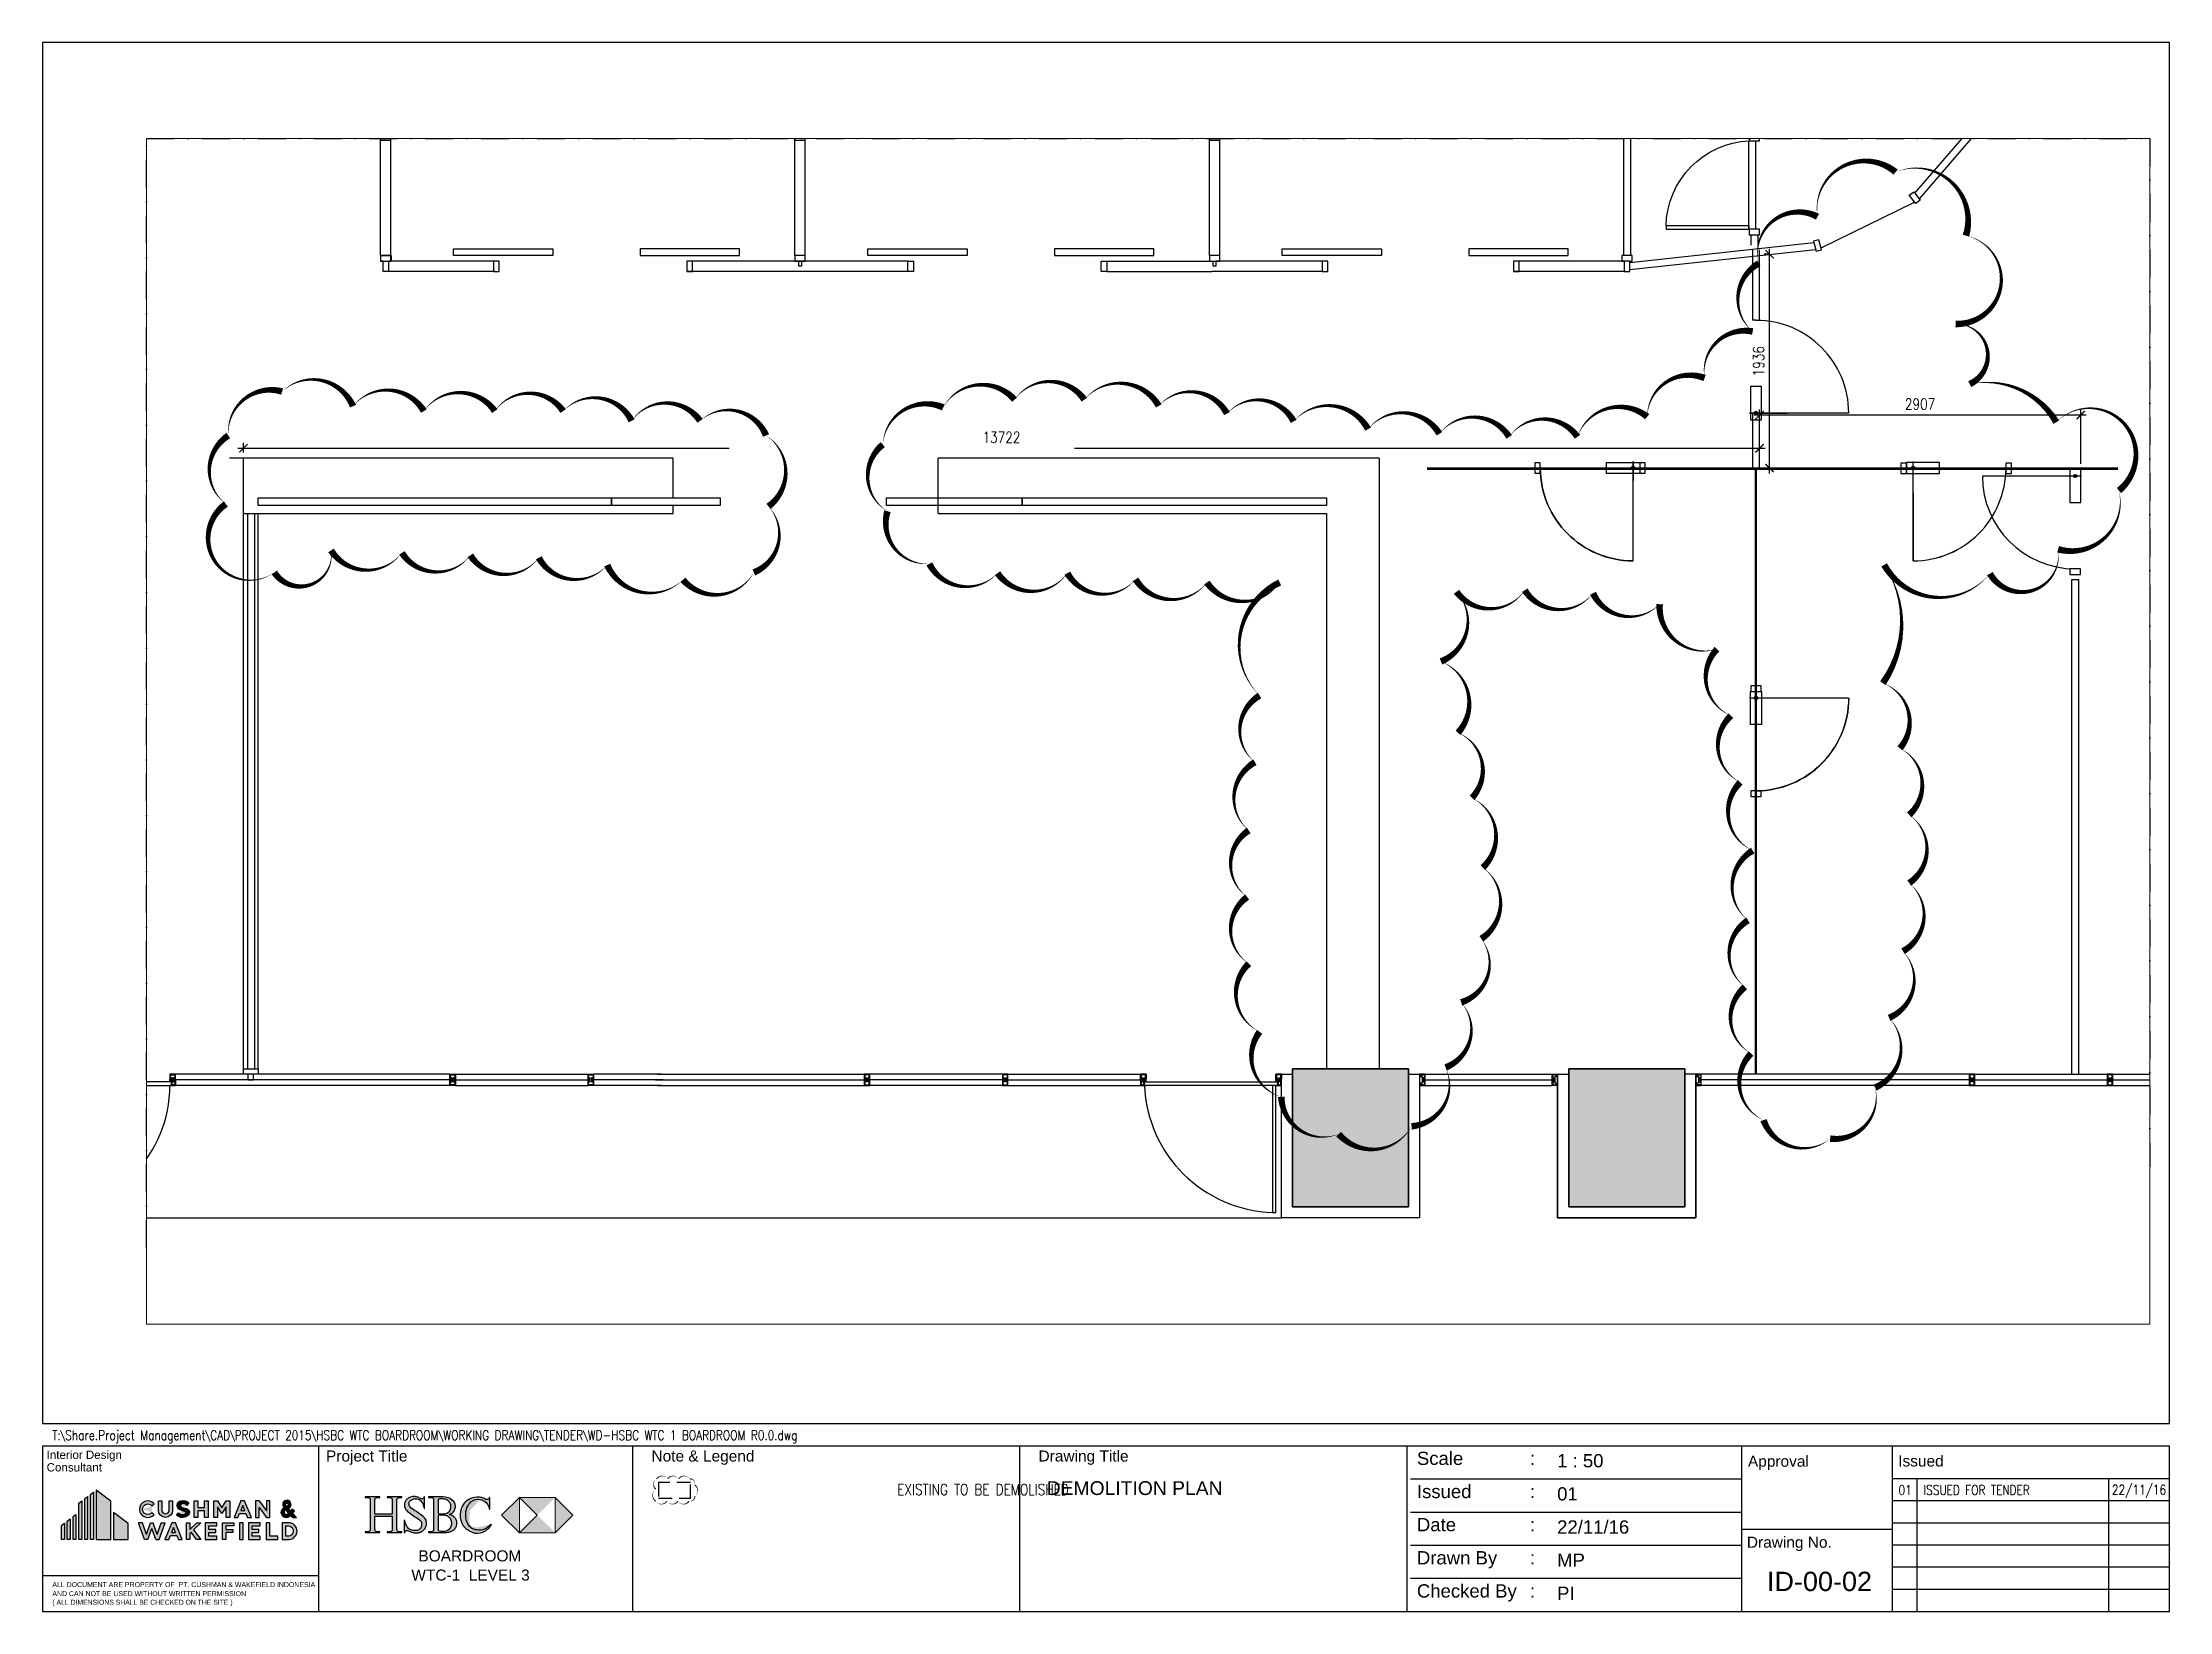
# Paper-space layout 'ID-00-02' of a CAD drawing. Header units: millimetres. Extents: x 0 to 385, y 0 to 284.
# The model-space entities are those that its viewports show. They can reach past a viewport. Long polylines and large blocks are cut down to what shows.
import ezdxf
from ezdxf.enums import TextEntityAlignment as Align

# ---------------------------------------------------------------- set-up
doc = ezdxf.new("R2010")
doc.units = ezdxf.units.MM
doc.header["$LTSCALE"] = 10
doc.header["$MEASUREMENT"] = 0
doc.linetypes.add('DASHDOT', pattern=[1, 0.5, -0.25, 0, -0.25])
doc.linetypes.add('HIDDEN', pattern=[0.375, 0.25, -0.125])
for name, color, linetype in [('03AFP', 2, 'Continuous'), ('06ADS', 6, 'Continuous'), ('06APP', 1, 'HIDDEN'), ('A-FLOOR', 242, 'Continuous'), ('demolition', 4, 'Continuous'), ('XREF BB LVL 3$0$DIMFUR-IN', 1, 'Continuous'), ('XREF BB LVL 3$0$X-WTC3-Level 3 segmented$0$COL', 7, 'Continuous'), ('XREF BB LVL 3$0$X-WTC3-Level 3 segmented$0$DMS', 7, 'Continuous'), ('XREF BB LVL 3$0$X-WTC3-Level 3 segmented$0$DOOR', 2, 'Continuous'), ('XREF BB LVL 3$0$X-WTC3-Level 3 segmented$0$HAT', 251, 'Continuous'), ('XREF BB LVL 3$0$X-WTC3-Level 3 segmented$0$WAL', 7, 'Continuous'), ('XREF BB LVL 3$0$X-WTC3-Level 3 segmented$0$WIN', 2, 'Continuous'), ('XREF WTC3 FPPP MAY09 1$0$DIMFUR-IN', 1, 'Continuous'), ('XREF WTC3 FPPP MAY09 1$0$PAR-low', 8, 'Continuous'), ('XREF WTC3 FPPP MAY09 1$0$X-WTC3-Level 3 segmented$0$PAR-FUL', 2, 'Continuous')]:
    doc.layers.add(name, color=color, linetype=linetype)
doc.styles.add('DIM', font='ROMANS.shx', dxfattribs={"width": 0.8})
doc.styles.add('SIMPLEX', font='SIMPLEX.SHX', dxfattribs={"width": 0.8, "height": 1.75})
doc.styles.add('TITLE', font='arial.ttf', dxfattribs={"width": 0.9})
doc.dimstyles.new('DIM 50', dxfattribs={"dimscale": 50, "dimtxt": 2, "dimasz": 1.5, "dimexe": 1, "dimexo": 1, "dimgap": 1, "dimtad": 1, "dimdec": 0, "dimzin": 0, "dimdsep": 46, "dimtxsty": 'DIM', "dimblk": 'ARCHTICK', "dimcen": 0.09, "dimdle": 1, "dimclrd": 9, "dimclre": 9, "dimclrt": 3, "dimadec": 0, "dimazin": 0, "dimtfac": 1, "dimtdec": 0, "dimtix": 1, "dimtmove": 2, "dimatfit": 3, "dimldrblk": 'DOT', "dimfxl": 2, "dimtolj": 1, "dimtzin": 0, "dimarcsym": 0})

psp = doc.layouts.new('ID-00-02')

# ---------------------------------------------------------------- texts
at = {"layer": 'demolition', "color": 3, "insert": (170.23, 22.06), "char_height": 2, "width": 92.7122, "attachment_point": 5, "style": 'DIM'}
psp.add_mtext('EXISTING TO BE DEMOLISHED ', dxfattribs=at)

msp = doc.modelspace()

# ---------------------------------------------------------------- blocks, each defined once
blk = doc.blocks.new('logo cw')
at = {"layer": 'A-FLOOR', "true_color": 0xed1a29}
h = blk.add_hatch(color=240, dxfattribs=at)
h.paths.add_polyline_path([(15.09, 3.61), (11.79, 6.09), (11.79, 0), (15.09, 0)])
h.paths.add_polyline_path([(0, 0), (0, 3.17), (0.66, 3.67), (0.66, 0)])
h.paths.add_polyline_path([(1.31, 0), (1.31, 4.16), (1.97, 4.66), (1.97, 0)])
h.paths.add_polyline_path([(2.63, 0), (2.63, 5.15), (3.28, 5.65), (3.28, 0)])
h.paths.add_polyline_path([(3.94, 0), (3.94, 8.21), (4.6, 8.71), (4.6, 0)])
h.paths.add_polyline_path([(5.26, 0), (5.26, 9.2), (5.91, 9.7), (5.91, 0)])
h.paths.add_polyline_path([(6.57, 0), (6.57, 10.19), (7.23, 10.69), (7.23, 0)])
h.paths.add_polyline_path([(11.18, 0), (11.18, 8.62), (7.88, 11.11), (7.88, 0)])
at = {"layer": 'A-FLOOR', "true_color": 0x6c6c6c}
h = blk.add_hatch(color=251, dxfattribs=at)
h.paths.add_polyline_path([(40.57, 6.56), (41.47, 6.56), (41.02, 7.66)], flags=16)
h.paths.add_polyline_path([(41.76, 5.86), (42.12, 4.96), (42.99, 4.96), (41.45, 8.72), (40.59, 8.72), (39.06, 4.96), (39.92, 4.96), (40.29, 5.86)])
h.paths.add_polyline_path([(37.28, 4.96), (37.28, 7.41), (36.28, 5.84), (35.28, 7.41), (35.28, 4.96), (34.48, 4.96), (34.48, 8.72), (35.28, 8.72), (36.28, 7.15), (37.28, 8.72), (38.08, 8.72), (38.08, 4.96)])
h.paths.add_polyline_path([(33.19, 4.96), (32.39, 4.96), (32.39, 6.44), (30.86, 6.44), (30.86, 4.96), (30.06, 4.96), (30.06, 8.72), (30.86, 8.72), (30.86, 7.24), (32.39, 7.24), (32.39, 8.72), (33.19, 8.72)])
edge = h.paths.add_edge_path()
edge.add_arc((23.54, 6.59), 0.807, 180, 360)
edge.add_line((24.35, 6.59), (24.35, 8.72))
edge.add_line((24.35, 8.72), (25.15, 8.72))
edge.add_line((25.15, 8.72), (25.15, 6.59))
edge.add_arc((23.54, 6.59), 1.61, -180, 0, ccw=False)
edge.add_line((21.94, 6.59), (21.94, 8.72))
edge.add_line((21.94, 8.72), (22.74, 8.72))
edge.add_line((22.74, 8.72), (22.74, 6.59))
edge = h.paths.add_edge_path()
edge.add_arc((19.54, 6.82), 1.2, 38.7047, 178.8409, ccw=False)
edge.add_line((20.48, 7.57), (20.96, 8.08))
edge.add_arc((19.54, 6.82), 1.9, 41.6561, 179.2726)
edge.add_arc((19.54, 6.87), 1.9, 180.7274, 318.3439)
edge.add_line((20.96, 5.6), (20.48, 6.11))
edge.add_arc((19.54, 6.87), 1.2, 181.1591, 321.2953, ccw=False)
h.paths.add_polyline_path([(44.71, 7.21), (46.39, 4.96), (47.19, 4.96), (47.19, 8.72), (46.39, 8.72), (46.39, 6.47), (44.71, 8.72), (43.91, 8.72), (43.91, 4.96), (44.71, 4.96)])
edge = h.paths.add_edge_path()
edge.add_arc((27.53, 6.84), 1.95, 47.1476, 104.2805, ccw=False)
edge.add_line((28.85, 8.27), (28.39, 7.69))
edge.add_arc((27.61, 7.16), 0.943, 34.1636, 120.937)
edge.add_arc((27.36, 7.65), 0.396, 126.5169, 225.183)
edge.add_arc((28.34, 9.37), 2.36, 237.8809, 263.7982)
edge.add_arc((28.07, 6.14), 0.886, -37.0079, 89.3583, ccw=False)
edge.add_arc((27.36, 6.87), 1.9, 226.0301, 318.3439, ccw=False)
edge.add_line((26.04, 5.5), (26.48, 6.05))
edge.add_arc((27.49, 7.02), 1.4, 224.0471, 288.9653)
edge.add_arc((27.83, 6.02), 0.337, 288.9653, 431.0347)
edge.add_arc((28.9, 10.97), 4.73, 243.6221, 258.355, ccw=False)
edge.add_arc((27.24, 7.69), 1.06, 99.3981, 244.9509, ccw=False)
blk.add_hatch(color=251, dxfattribs=at).paths.add_polyline_path([(28.08, 7.02, -0.11357), (27.08, 7.37, -0.459241), (27.13, 7.97, -0.397814), (28.39, 7.69), (28.85, 8.27, 0.255447), (27.04, 8.72, 0.726056), (26.8, 6.73, 0.064373), (27.94, 6.34, -0.713749), (27.94, 5.7, -0.291087), (26.48, 6.05), (26.04, 5.5, 0.426092), (28.78, 5.6, 0.615001)])
h = blk.add_hatch(color=251, dxfattribs=at)
h.paths.add_polyline_path([(51.37, 7.02), (51.43, 7.06, 3.529194), (50.44, 7.15, 0.361656), (49.66, 6.03, 0.674511), (51.85, 5.45), (52.26, 4.96), (53.17, 4.96), (52.32, 5.93), (52.74, 6.36), (52.24, 6.85), (51.86, 6.46)])
h.paths.add_polyline_path([(50.82, 6.7), (51.4, 5.99), (51.29, 5.87, -0.658122), (50.36, 6.1, -0.220785), (50.6, 6.55)], flags=16)
h.paths.add_polyline_path([(50.98, 7.44), (50.78, 7.65, -2.112017), (51.29, 7.72)], flags=16)
h = blk.add_hatch(color=251, dxfattribs=at)
h.paths.add_polyline_path([(20.45, 2.48), (21.33, 0), (22.1, 0), (23.44, 3.76), (22.59, 3.76), (21.67, 1.15), (20.74, 3.76), (20.16, 3.76), (19.23, 1.15), (18.31, 3.76), (17.46, 3.76), (18.8, 0), (19.57, 0)])
h.paths.add_polyline_path([(25.81, 3.76), (24.95, 3.76), (23.42, 0), (24.28, 0), (24.65, 0.9), (26.11, 0.9), (26.48, 0), (27.34, 0)])
h.paths.add_polyline_path([(24.93, 1.6), (25.38, 2.7), (25.83, 1.6)], flags=16)
h.paths.add_polyline_path([(29.34, 1.62), (30.59, 0), (31.54, 0), (29.88, 2.15), (31.54, 3.76), (30.6, 3.76), (29.08, 2.28), (29.08, 3.76), (28.28, 3.76), (28.28, 0), (29.08, 0), (29.08, 1.36)])
h.paths.add_polyline_path([(34.91, 2.23), (33.34, 2.23), (33.34, 3.06), (35.18, 3.06), (35.18, 3.76), (32.54, 3.76), (32.54, 0), (35.18, 0), (35.18, 0.7), (33.34, 0.7), (33.34, 1.53), (34.91, 1.53)])
h.paths.add_polyline_path([(38.78, 2.23), (37.21, 2.23), (37.21, 3.06), (39.04, 3.06), (39.04, 3.76), (36.41, 3.76), (36.41, 0), (37.21, 0), (37.21, 1.53), (38.78, 1.53)])
h.paths.add_polyline_path([(41.1, 3.76), (40.3, 3.76), (40.3, 0), (41.1, 0)])
h.paths.add_polyline_path([(44.69, 2.23), (43.13, 2.23), (43.13, 3.06), (44.96, 3.06), (44.96, 3.76), (42.33, 3.76), (42.33, 0), (44.96, 0), (44.96, 0.7), (43.13, 0.7), (43.13, 1.53), (44.69, 1.53)])
h.paths.add_polyline_path([(48.97, 0.7), (47.14, 0.7), (47.14, 3.76), (46.34, 3.76), (46.34, 0), (48.97, 0)])
h.paths.add_polyline_path([(51.44, 3.76), (49.96, 3.76), (49.96, 0), (51.44, 0, 1)])
h.paths.add_polyline_path([(50.76, 0.7), (50.76, 3.06), (51.44, 3.06, -0.87075), (51.44, 0.7)], flags=16)
at = {"layer": 'A-FLOOR', "color": 251, "true_color": 0x6c6c6c}
for p, q in [((44.71, 8.72), (46.39, 6.47)), ((44.71, 7.21), (46.39, 4.96)), ((18.31, 3.76), (17.46, 3.76)), ((18.8, 0), (17.46, 3.76)), ((19.23, 1.15), (18.31, 3.76)), ((19.57, 0), (18.8, 0)), ((19.23, 1.15), (20.16, 3.76)), ((19.57, 0), (20.45, 2.48)), ((20.16, 3.76), (20.74, 3.76)), ((21.33, 0), (20.45, 2.48)), ((21.67, 1.15), (20.74, 3.76)), ((21.33, 0), (22.1, 0)), ((21.67, 1.15), (22.59, 3.76)), ((22.1, 0), (23.44, 3.76)), ((22.59, 3.76), (23.44, 3.76)), ((50.76, 3.76), (49.96, 3.76))]:
    blk.add_line(p, q, dxfattribs=at)
at = {"layer": 'A-FLOOR', "color": 240, "true_color": 0xed1a29}
for points in [[(5.26, 0), (5.26, 9.2), (5.91, 9.7), (5.91, 0)], [(6.57, 0), (6.57, 10.19), (7.23, 10.69), (7.23, 0)], [(11.18, 0), (11.18, 8.62), (7.88, 11.11), (7.88, 0)], [(2.63, 0), (2.63, 5.15), (3.28, 5.65), (3.28, 0)], [(3.94, 0), (3.94, 8.21), (4.6, 8.71), (4.6, 0)], [(15.09, 3.61), (11.79, 6.09), (11.79, 0), (15.09, 0)], [(0, 0), (0, 3.17), (0.66, 3.67), (0.66, 0)], [(1.31, 0), (1.31, 4.16), (1.97, 4.66), (1.97, 0)]]:
    blk.add_lwpolyline(points, close=True, dxfattribs=at)
at = {"layer": 'A-FLOOR', "color": 251, "true_color": 0x6c6c6c}
for points in [[(18.34, 6.84, -0.701093), (20.48, 7.57), (20.96, 8.08, 0.68482), (17.64, 6.84, 0.68482), (20.96, 5.6), (20.48, 6.11, -0.701093)], [(22.74, 6.59, 1), (24.35, 6.59), (24.35, 8.72), (25.15, 8.72), (25.15, 6.59, -1), (21.94, 6.59), (21.94, 8.72), (22.74, 8.72)], [(50.98, 7.44), (50.78, 7.65, -2.112017), (51.29, 7.72)], [(51.44, 3.76), (49.96, 3.76), (49.96, 0), (51.44, 0, 1)], [(50.76, 0.7), (50.76, 3.06), (51.44, 3.06, -0.87075), (51.44, 0.7)]]:
    blk.add_lwpolyline(points, format="xyb", close=True, dxfattribs=at)
for points in [[(27.05, 8.73, -0.254585), (28.85, 8.27), (28.39, 7.69, 0.397814), (27.13, 7.97, 0.459241), (27.08, 7.37, 0.11357), (28.08, 7.02, -0.615001), (28.78, 5.6, -0.426092), (26.04, 5.5), (26.48, 6.05, 0.291087), (27.94, 5.7, 0.713749), (27.94, 6.34, -0.064373), (26.8, 6.73, -0.736946), (27.07, 8.73)], [(50.4, 7.2), (50.44, 7.15, 0.361656), (49.66, 6.03, 0.674511), (51.85, 5.45), (52.26, 4.96), (53.17, 4.96), (52.32, 5.93), (52.74, 6.36), (52.24, 6.85), (51.86, 6.46), (51.37, 7.02), (51.43, 7.06, 3.529194), (50.44, 7.15)], [(50.35, 6.12, 0.674511), (51.29, 5.87), (51.4, 5.99), (50.82, 6.7), (50.6, 6.55, 0.223509), (50.36, 6.09)]]:
    blk.add_lwpolyline(points, format="xyb", dxfattribs=at)
for points in [[(33.19, 4.96), (32.39, 4.96), (32.39, 6.44), (30.86, 6.44), (30.86, 4.96), (30.06, 4.96), (30.06, 8.72), (30.86, 8.72), (30.86, 7.24), (32.39, 7.24), (32.39, 8.72), (33.19, 8.72)], [(37.28, 4.96), (37.28, 7.41), (36.28, 5.84), (35.28, 7.41), (35.28, 4.96), (34.48, 4.96), (34.48, 8.72), (35.28, 8.72), (36.28, 7.15), (37.28, 8.72), (38.08, 8.72), (38.08, 4.96)], [(41.76, 5.86), (42.12, 4.96), (42.99, 4.96), (41.45, 8.72), (40.59, 8.72), (39.06, 4.96), (39.92, 4.96), (40.29, 5.86)], [(40.57, 6.56), (41.47, 6.56), (41.02, 7.66)], [(26.11, 0.9), (26.48, 0), (27.34, 0), (25.81, 3.76), (24.95, 3.76), (23.42, 0), (24.28, 0), (24.65, 0.9)], [(24.93, 1.6), (25.83, 1.6), (25.38, 2.7)], [(29.08, 2.28), (30.6, 3.76), (31.54, 3.76), (29.88, 2.15), (31.54, 0), (30.59, 0), (29.34, 1.62), (29.08, 1.36), (29.08, 0), (28.28, 0), (28.28, 3.76), (29.08, 3.76)], [(33.34, 2.23), (33.34, 3.06), (35.18, 3.06), (35.18, 3.76), (32.54, 3.76), (32.54, 0), (35.18, 0), (35.18, 0.7), (33.34, 0.7), (33.34, 1.53), (34.91, 1.53), (34.91, 2.23)], [(37.21, 1.53), (37.21, 0), (36.41, 0), (36.41, 3.76), (39.04, 3.76), (39.04, 3.06), (37.21, 3.06), (37.21, 2.23), (38.78, 2.23), (38.78, 1.53)], [(41.1, 0), (41.1, 3.76), (40.3, 3.76), (40.3, 0)], [(43.13, 2.23), (43.13, 3.06), (44.96, 3.06), (44.96, 3.76), (42.33, 3.76), (42.33, 0), (44.96, 0), (44.96, 0.7), (43.13, 0.7), (43.13, 1.53), (44.69, 1.53), (44.69, 2.23)], [(47.14, 3.76), (46.34, 3.76), (46.34, 0), (48.97, 0), (48.97, 0.7), (47.14, 0.7)]]:
    blk.add_lwpolyline(points, close=True, dxfattribs=at)
for points in [[(44.71, 8.72), (43.91, 8.72), (43.91, 4.96), (44.71, 4.96), (44.71, 7.21)], [(46.39, 4.96), (47.19, 4.96), (47.19, 8.72), (46.39, 8.72), (46.39, 6.47)]]:
    blk.add_lwpolyline(points, dxfattribs=at)
blk = doc.blocks.new('A$C128E0CF8')
h = blk.add_hatch(color=7)
edge = h.paths.add_edge_path()
edge.add_arc((0.64, 0.81), 0.49, -90, 0, ccw=False)
edge.add_line((0.64, 0.32), (0, 0.32))
edge.add_line((0, 0.32), (0, 0.16))
edge.add_line((0, 0.16), (3.3, 0.16))
edge.add_line((3.3, 0.16), (3.3, 0.32))
edge.add_line((3.3, 0.32), (2.66, 0.32))
edge.add_arc((2.66, 0.81), 0.49, 180, 270, ccw=False)
edge.add_line((2.17, 0.81), (2.17, 3.84))
edge.add_line((2.17, 3.84), (6.11, 3.84))
edge.add_line((6.11, 3.84), (6.11, 0.81))
edge.add_arc((5.62, 0.81), 0.49, -90, 0, ccw=False)
edge.add_line((5.62, 0.32), (4.98, 0.32))
edge.add_line((4.98, 0.32), (4.98, 0.16))
edge.add_line((4.98, 0.16), (8.28, 0.16))
edge.add_line((8.28, 0.16), (8.28, 0.32))
edge.add_line((8.28, 0.32), (7.64, 0.32))
edge.add_arc((7.64, 0.81), 0.49, 180, 270, ccw=False)
edge.add_line((7.15, 0.81), (7.15, 7.57))
edge.add_arc((7.64, 7.57), 0.49, 90, 180, ccw=False)
edge.add_line((7.64, 8.06), (8.28, 8.06))
edge.add_line((8.28, 8.06), (8.28, 8.22))
edge.add_line((8.28, 8.22), (4.98, 8.22))
edge.add_line((4.98, 8.22), (4.98, 8.06))
edge.add_line((4.98, 8.06), (5.62, 8.06))
edge.add_arc((5.62, 7.57), 0.49, 0, 90, ccw=False)
edge.add_line((6.11, 7.57), (6.11, 4.28))
edge.add_line((6.11, 4.28), (2.17, 4.28))
edge.add_line((2.17, 4.28), (2.17, 7.57))
edge.add_arc((2.66, 7.57), 0.49, 90, 180, ccw=False)
edge.add_line((2.66, 8.06), (3.3, 8.06))
edge.add_line((3.3, 8.06), (3.3, 8.22))
edge.add_line((3.3, 8.22), (0, 8.22))
edge.add_line((0, 8.22), (0, 8.06))
edge.add_line((0, 8.06), (0.64, 8.06))
edge.add_arc((0.64, 7.57), 0.49, 0, 90, ccw=False)
edge.add_line((1.13, 7.57), (1.13, 0.81))
for points in [[(13.49, 3.39), (13.32, 3.58), (13.12, 3.8), (12.94, 3.93), (13.12, 3.8), (12.43, 4.33), (12.06, 4.57), (11.56, 4.89), (11.16, 5.17), (10.76, 5.43), (10.4, 5.66), (10.13, 5.94), (10.06, 6.06), (9.96, 6.23), (9.91, 6.46), (9.89, 6.65), (9.91, 6.83), (9.96, 7), (10.04, 7.19), (10.14, 7.33), (10.25, 7.44), (10.44, 7.58), (10.63, 7.66), (10.82, 7.73), (11.02, 7.77), (11.23, 7.81), (11.41, 7.82), (11.7, 7.79), (11.99, 7.71), (12.2, 7.61), (12.4, 7.48), (12.6, 7.31), (12.75, 7.14), (12.92, 6.88), (13.03, 6.63), (13.11, 6.39), (13.21, 6.11), (13.27, 5.87), (13.32, 5.63), (13.43, 5.63), (13.43, 8.22), (13.3, 8.22), (13.26, 8.08), (13.21, 7.95), (13.09, 7.83), (12.97, 7.78), (12.84, 7.76), (12.68, 7.77), (12.53, 7.83), (12.3, 7.97), (12.11, 8.06), (11.92, 8.14), (11.78, 8.19), (11.62, 8.23), (11.47, 8.26), (11.31, 8.29), (11.13, 8.31), (10.97, 8.31), (10.81, 8.3), (10.67, 8.28), (10.5, 8.25), (10.23, 8.19), (9.97, 8.08), (9.74, 7.95), (9.57, 7.82), (9.41, 7.68), (9.27, 7.53), (9.16, 7.38), (9.07, 7.22), (9.02, 7.11), (8.95, 6.95), (8.9, 6.79), (8.87, 6.62), (8.85, 6.41), (8.85, 6.24), (8.87, 6.04), (8.92, 5.83), (9.01, 5.65), (9.11, 5.44), (9.25, 5.26), (9.38, 5.13), (9.58, 4.93), (9.79, 4.77), (9.99, 4.6), (10.33, 4.37), (10.64, 4.14), (10.93, 3.94), (11.25, 3.74), (11.49, 3.57), (11.76, 3.4), (12.06, 3.21), (12.26, 3.07), (12.43, 2.9), (12.53, 2.79), (12.63, 2.62), (12.72, 2.39), (12.75, 2.1), (12.74, 1.85), (12.69, 1.58), (12.62, 1.37), (12.48, 1.16), (12.33, 1.02), (12.11, 0.8), (11.91, 0.7), (11.73, 0.64), (11.51, 0.6), (11.33, 0.59), (11.07, 0.59), (10.85, 0.61), (10.55, 0.68), (10.33, 0.76), (10.15, 0.85), (9.89, 1.02), (9.74, 1.17), (9.59, 1.34), (9.49, 1.47), (9.4, 1.6), (9.31, 1.73), (9.18, 1.99), (9.09, 2.21), (9, 2.47), (8.95, 2.67), (8.94, 2.85), (8.83, 2.85), (8.83, 0.16), (8.96, 0.16), (9, 0.34), (9.08, 0.48), (9.23, 0.61), (9.39, 0.65), (9.58, 0.65), (9.79, 0.58), (10, 0.47), (10.29, 0.34), (10.56, 0.23), (10.85, 0.16), (11.01, 0.12), (11.23, 0.09), (11.57, 0.08), (11.93, 0.1), (12.13, 0.14), (12.31, 0.19), (12.52, 0.27), (12.72, 0.37), (12.88, 0.47), (12.99, 0.55), (13.21, 0.72), (13.42, 0.93), (13.52, 1.07), (13.62, 1.27), (13.72, 1.5), (13.78, 1.68), (13.85, 1.89), (13.88, 2.09), (13.87, 2.3), (13.86, 2.49), (13.81, 2.71), (13.75, 2.93), (13.65, 3.17)], [(13.43, 8.22), (13.3, 8.22), (13.26, 8.08), (13.21, 7.95), (13.09, 7.83), (12.97, 7.78), (12.84, 7.76), (12.68, 7.77), (12.53, 7.83), (12.3, 7.97), (12.11, 8.06), (11.92, 8.14), (11.78, 8.19), (11.62, 8.23), (11.47, 8.26), (11.31, 8.29), (11.13, 8.31), (10.97, 8.31), (10.81, 8.3), (10.67, 8.28), (10.5, 8.25), (10.23, 8.19), (9.97, 8.08), (9.74, 7.95), (9.57, 7.82), (9.41, 7.68), (9.27, 7.53), (9.16, 7.38), (9.07, 7.22), (9.02, 7.11), (8.95, 6.95), (8.9, 6.79), (8.87, 6.62), (8.85, 6.41), (8.85, 6.24), (8.87, 6.04), (8.92, 5.83), (9.01, 5.65), (9.11, 5.44), (9.25, 5.26), (9.38, 5.13), (9.58, 4.93), (9.79, 4.77), (9.99, 4.6), (10.33, 4.37), (10.64, 4.14), (10.93, 3.94), (11.25, 3.74), (11.49, 3.57), (11.76, 3.4), (12.06, 3.21), (12.26, 3.07), (12.43, 2.9), (12.53, 2.79), (12.63, 2.62), (12.72, 2.39), (12.75, 2.1), (12.74, 1.85), (12.69, 1.58), (12.62, 1.37), (12.48, 1.16), (12.33, 1.02), (12.11, 0.8), (11.91, 0.7), (11.73, 0.64), (11.51, 0.6), (11.33, 0.59), (11.07, 0.59), (10.85, 0.61), (10.55, 0.68), (10.33, 0.76), (10.15, 0.85), (9.89, 1.02), (9.74, 1.17), (9.59, 1.34), (9.49, 1.47), (9.4, 1.6), (9.31, 1.73), (9.18, 1.99), (9.09, 2.21), (9, 2.47), (8.95, 2.67), (8.94, 2.85), (8.83, 2.85), (8.83, 0.16), (8.96, 0.16), (9, 0.34), (9.08, 0.48), (9.23, 0.61), (9.39, 0.65), (9.58, 0.65), (9.79, 0.58), (10, 0.47), (10.29, 0.34), (10.56, 0.23), (10.85, 0.16), (11.01, 0.12), (11.23, 0.09), (11.57, 0.08), (11.93, 0.1), (12.13, 0.14), (12.31, 0.19), (12.52, 0.27), (12.72, 0.37), (12.88, 0.47), (12.99, 0.55), (13.21, 0.72), (13.42, 0.93), (13.52, 1.07), (13.62, 1.27), (13.72, 1.5), (13.78, 1.68), (13.85, 1.89), (13.88, 2.09), (13.87, 2.3), (13.86, 2.49), (13.81, 2.71), (13.75, 2.93), (13.65, 3.17), (13.49, 3.39), (13.32, 3.58), (13.12, 3.8), (12.43, 4.33), (12.06, 4.57), (11.56, 4.89), (11.16, 5.17), (10.76, 5.43), (10.4, 5.66), (10.13, 5.94), (10.06, 6.06), (9.96, 6.23), (9.91, 6.46), (9.89, 6.65), (9.91, 6.83), (9.96, 7), (10.04, 7.19), (10.14, 7.33), (10.25, 7.44), (10.44, 7.58), (10.63, 7.66), (10.82, 7.73), (11.02, 7.77), (11.23, 7.81), (11.41, 7.82), (11.7, 7.79), (11.99, 7.71), (12.2, 7.61), (12.4, 7.48), (12.6, 7.31), (12.75, 7.14), (12.92, 6.88), (13.03, 6.63), (13.11, 6.39), (13.21, 6.11), (13.27, 5.87), (13.32, 5.63), (13.43, 5.63)]]:
    blk.add_hatch(color=7).paths.add_polyline_path(points)
h = blk.add_hatch(color=7)
h.paths.add_polyline_path([(20.58, 1.5), (20.62, 1.62), (20.67, 1.79), (20.71, 1.97), (20.72, 2.16), (20.73, 2.42), (20.7, 2.66), (20.65, 2.86), (20.57, 3.06), (20.47, 3.28), (20.35, 3.43), (20.26, 3.55), (20.15, 3.66), (20, 3.78), (19.83, 3.9), (19.66, 4), (19.49, 4.1), (19.29, 4.2), (19.08, 4.27), (19.31, 4.36), (19.5, 4.43), (19.67, 4.57), (19.82, 4.69), (19.99, 4.88), (20.1, 5.04), (20.2, 5.22), (20.28, 5.41), (20.35, 5.68), (20.39, 5.91), (20.39, 6.11), (20.37, 6.35), (20.33, 6.59), (20.16, 6.94), (20.01, 7.18), (19.75, 7.42), (19.47, 7.66), (19.16, 7.84), (18.76, 8.01), (18.44, 8.11), (18.09, 8.18), (17.64, 8.22), (14.34, 8.22), (14.34, 8.06), (14.98, 8.06, -0.414214), (15.47, 7.57), (15.47, 0.81, -0.414214), (14.98, 0.32), (14.34, 0.32), (14.34, 0.16), (17.64, 0.16), (18.21, 0.18), (18.46, 0.19), (18.68, 0.23), (18.88, 0.27), (19.15, 0.35), (19.37, 0.41), (19.58, 0.51), (19.77, 0.6), (19.93, 0.71), (20.09, 0.84), (20.22, 0.95), (20.32, 1.06), (20.41, 1.19), (20.49, 1.31)])
h.paths.add_polyline_path([(19.44, 1.6), (19.28, 1.26), (19.05, 0.99), (18.76, 0.75), (18.33, 0.57), (17.94, 0.48), (17.54, 0.46), (17.13, 0.48), (16.86, 0.53), (16.51, 0.6), (16.51, 4.05), (16.74, 4.08), (16.93, 4.1), (17.14, 4.11), (17.36, 4.11), (17.56, 4.1), (17.78, 4.09), (17.97, 4.07), (18.16, 4.03), (18.39, 3.97), (18.55, 3.91), (18.66, 3.86), (18.78, 3.77), (18.9, 3.66), (19.03, 3.56), (19.17, 3.41), (19.25, 3.28), (19.35, 3.11), (19.45, 2.9), (19.53, 2.64), (19.56, 2.35), (19.55, 2.03)], flags=16)
h.paths.add_polyline_path([(18.61, 4.63), (18.21, 4.46), (17.84, 4.38), (17.47, 4.36), (17.09, 4.38), (16.83, 4.42), (16.51, 4.48), (16.51, 7.71), (16.72, 7.74), (16.9, 7.76), (17.1, 7.77), (17.31, 7.77), (17.49, 7.76), (17.7, 7.75), (17.88, 7.73), (18.06, 7.69), (18.27, 7.64), (18.41, 7.58), (18.52, 7.53), (18.63, 7.45), (18.74, 7.35), (18.86, 7.25), (18.99, 7.11), (19.08, 6.99), (19.17, 6.83), (19.26, 6.64), (19.33, 6.39), (19.36, 6.12), (19.35, 5.82), (19.25, 5.42), (19.1, 5.1), (18.88, 4.85)], flags=16)
h = blk.add_hatch(color=7)
edge = h.paths.add_edge_path()
edge.add_line((26.03, 7.61), (26.31, 7.54))
edge.add_line((26.31, 7.54), (26.53, 7.46))
edge.add_line((26.53, 7.46), (26.79, 7.33))
edge.add_line((26.79, 7.33), (27.08, 7.16))
edge.add_line((27.08, 7.16), (27.32, 6.95))
edge.add_line((27.32, 6.95), (27.54, 6.73))
edge.add_line((27.54, 6.73), (27.72, 6.52))
edge.add_line((27.72, 6.52), (27.84, 6.26))
edge.add_line((27.84, 6.26), (27.93, 6.01))
edge.add_line((27.93, 6.01), (28, 5.8))
edge.add_line((28, 5.8), (28.04, 5.63))
edge.add_line((28.04, 5.63), (28.07, 5.46))
edge.add_line((28.07, 5.46), (28.18, 5.46))
edge.add_line((28.18, 5.46), (28.18, 8.06))
edge.add_line((28.18, 8.06), (28.05, 8.06))
edge.add_line((28.05, 8.06), (28.01, 7.92))
edge.add_line((28.01, 7.92), (27.95, 7.78))
edge.add_line((27.95, 7.78), (27.83, 7.67))
edge.add_line((27.83, 7.67), (27.72, 7.61))
edge.add_line((27.72, 7.61), (27.58, 7.6))
edge.add_line((27.58, 7.6), (27.43, 7.61))
edge.add_line((27.43, 7.61), (27.28, 7.66))
edge.add_line((27.28, 7.66), (27.05, 7.8))
edge.add_line((27.05, 7.8), (26.85, 7.9))
edge.add_line((26.85, 7.9), (26.67, 7.97))
edge.add_line((26.67, 7.97), (26.53, 8.02))
edge.add_line((26.53, 8.02), (26.37, 8.06))
edge.add_line((26.37, 8.06), (26.22, 8.1))
edge.add_line((26.22, 8.1), (26.06, 8.12))
edge.add_line((26.06, 8.12), (25.88, 8.14))
edge.add_line((25.88, 8.14), (25.72, 8.14))
edge.add_arc((25.44, 3.95), 4.2, 86.1852, 137.3175)
edge.add_arc((26.15, 4.05), 4.69, 144.0154, 210.7232)
edge.add_arc((26.47, 5.77), 5.99, 223.4345, 247.551)
edge.add_arc((25.36, 3.08), 3.08, 247.551, 294.2959)
edge.add_arc((24.77, 4.38), 4.51, 294.2959, 326.8065)
edge.add_line((28.54, 1.91), (28.39, 2.05))
edge.add_arc((26.04, 3.51), 2.76, 288.6888, 328.0904, ccw=False)
edge.add_arc((25.77, 4.32), 3.62, 245.1421, 288.6888, ccw=False)
edge.add_arc((25.05, 2.78), 1.92, 211.6265, 245.1421, ccw=False)
edge.add_arc((27.42, 4.24), 4.7, 181.7323, 211.6265, ccw=False)
edge.add_arc((26.83, 4.22), 4.11, 135.2078, 181.7323, ccw=False)
edge.add_arc((25.46, 5.28), 2.41, 76.2999, 130.1187, ccw=False)
at = {"lineweight": 0}
for points in [[(34.88, 8.11), (30.85, 4.12), (34.88, 0.12)], [(42.95, 8.11), (46.98, 4.12), (42.95, 0.12)]]:
    blk.add_hatch(color=240, dxfattribs=at).paths.add_polyline_path(points)
at = {"color": 7}
for points in [[(1.13, 0.81, -0.414214), (0.64, 0.32), (0, 0.32), (0, 0.16), (3.3, 0.16), (3.3, 0.32), (2.66, 0.32, -0.414214), (2.17, 0.81), (2.17, 3.84), (6.11, 3.84), (6.11, 0.81, -0.414214), (5.62, 0.32), (4.98, 0.32), (4.98, 0.16), (8.28, 0.16), (8.28, 0.32), (7.64, 0.32, -0.414214), (7.15, 0.81), (7.15, 7.57, -0.414214), (7.64, 8.06), (8.28, 8.06), (8.28, 8.22), (4.98, 8.22), (4.98, 8.06), (5.62, 8.06, -0.414214), (6.11, 7.57), (6.11, 4.28), (2.17, 4.28), (2.17, 7.57, -0.414214), (2.66, 8.06), (3.3, 8.06), (3.3, 8.22), (0, 8.22), (0, 8.06), (0.64, 8.06, -0.414214), (1.13, 7.57)], [(18.76, 8.01), (18.44, 8.11), (18.09, 8.18), (17.64, 8.22), (14.34, 8.22), (14.34, 8.06), (14.98, 8.06, -0.414214), (15.47, 7.57), (15.47, 0.81, -0.414214), (14.98, 0.32), (14.34, 0.32), (14.34, 0.16), (17.64, 0.16), (18.21, 0.18), (18.46, 0.19), (18.68, 0.23), (18.88, 0.27), (19.15, 0.35), (19.37, 0.41), (19.58, 0.51), (19.77, 0.6), (19.93, 0.71), (20.09, 0.84), (20.22, 0.95), (20.32, 1.06), (20.41, 1.19), (20.49, 1.31), (20.58, 1.5), (20.62, 1.62), (20.67, 1.79), (20.71, 1.97), (20.72, 2.16), (20.73, 2.42), (20.7, 2.66), (20.65, 2.86), (20.57, 3.06), (20.47, 3.28), (20.35, 3.43), (20.26, 3.55), (20.15, 3.66), (20, 3.78), (19.83, 3.9), (19.66, 4), (19.49, 4.1), (19.29, 4.2), (19.08, 4.27), (19.31, 4.36), (19.5, 4.43), (19.67, 4.57), (19.82, 4.69), (19.99, 4.88), (20.1, 5.04), (20.2, 5.22), (20.28, 5.41), (20.35, 5.68), (20.39, 5.91), (20.39, 6.11), (20.37, 6.35), (20.33, 6.59), (20.16, 6.94), (20.01, 7.18), (19.75, 7.42), (19.47, 7.66), (19.16, 7.84)], [(26.03, 7.61), (26.31, 7.54), (26.53, 7.46), (26.79, 7.33), (27.08, 7.16), (27.32, 6.95), (27.54, 6.73), (27.72, 6.52), (27.84, 6.26), (27.93, 6.01), (28, 5.8), (28.04, 5.63), (28.07, 5.46), (28.18, 5.46), (28.18, 8.06), (28.05, 8.06), (28.01, 7.92), (27.95, 7.78), (27.83, 7.67), (27.72, 7.61), (27.58, 7.6), (27.43, 7.61), (27.28, 7.66), (27.05, 7.8), (26.85, 7.9), (26.67, 7.97), (26.53, 8.02), (26.37, 8.06), (26.22, 8.1), (26.06, 8.12), (25.88, 8.14), (25.72, 8.14, 0.226883), (22.35, 6.8, 0.299576), (22.12, 1.65, 0.105618), (24.18, 0.23, 0.206839), (26.62, 0.27, 0.142814), (28.54, 1.91), (28.39, 2.05, -0.173636), (26.93, 0.89, -0.192329), (24.25, 1.03, -0.147291), (23.42, 1.77, -0.131183), (22.72, 4.09, -0.205837), (23.91, 7.12, -0.239243)]]:
    blk.add_lwpolyline(points, format="xyb", close=True, dxfattribs=at)
for points in [[(13.49, 3.39), (13.32, 3.58), (13.12, 3.8), (12.94, 3.93), (13.12, 3.8), (12.43, 4.33), (12.06, 4.57), (11.56, 4.89), (11.16, 5.17), (10.76, 5.43), (10.4, 5.66), (10.13, 5.94), (10.06, 6.06), (9.96, 6.23), (9.91, 6.46), (9.89, 6.65), (9.91, 6.83), (9.96, 7), (10.04, 7.19), (10.14, 7.33), (10.25, 7.44), (10.44, 7.58), (10.63, 7.66), (10.82, 7.73), (11.02, 7.77), (11.23, 7.81), (11.41, 7.82), (11.7, 7.79), (11.99, 7.71), (12.2, 7.61), (12.4, 7.48), (12.6, 7.31), (12.75, 7.14), (12.92, 6.88), (13.03, 6.63), (13.11, 6.39), (13.21, 6.11), (13.27, 5.87), (13.32, 5.63), (13.43, 5.63), (13.43, 8.22), (13.3, 8.22), (13.26, 8.08), (13.21, 7.95), (13.09, 7.83), (12.97, 7.78), (12.84, 7.76), (12.68, 7.77), (12.53, 7.83), (12.3, 7.97), (12.11, 8.06), (11.92, 8.14), (11.78, 8.19), (11.62, 8.23), (11.47, 8.26), (11.31, 8.29), (11.13, 8.31), (10.97, 8.31), (10.81, 8.3), (10.67, 8.28), (10.5, 8.25), (10.23, 8.19), (9.97, 8.08), (9.74, 7.95), (9.57, 7.82), (9.41, 7.68), (9.27, 7.53), (9.16, 7.38), (9.07, 7.22), (9.02, 7.11), (8.95, 6.95), (8.9, 6.79), (8.87, 6.62), (8.85, 6.41), (8.85, 6.24), (8.87, 6.04), (8.92, 5.83), (9.01, 5.65), (9.11, 5.44), (9.25, 5.26), (9.38, 5.13), (9.58, 4.93), (9.79, 4.77), (9.99, 4.6), (10.33, 4.37), (10.64, 4.14), (10.93, 3.94), (11.25, 3.74), (11.49, 3.57), (11.76, 3.4), (12.06, 3.21), (12.26, 3.07), (12.43, 2.9), (12.53, 2.79), (12.63, 2.62), (12.72, 2.39), (12.75, 2.1), (12.74, 1.85), (12.69, 1.58), (12.62, 1.37), (12.48, 1.16), (12.33, 1.02), (12.11, 0.8), (11.91, 0.7), (11.73, 0.64), (11.51, 0.6), (11.33, 0.59), (11.07, 0.59), (10.85, 0.61), (10.55, 0.68), (10.33, 0.76), (10.15, 0.85), (9.89, 1.02), (9.74, 1.17), (9.59, 1.34), (9.49, 1.47), (9.4, 1.6), (9.31, 1.73), (9.18, 1.99), (9.09, 2.21), (9, 2.47), (8.95, 2.67), (8.94, 2.85), (8.83, 2.85), (8.83, 0.16), (8.96, 0.16), (9, 0.34), (9.08, 0.48), (9.23, 0.61), (9.39, 0.65), (9.58, 0.65), (9.79, 0.58), (10, 0.47), (10.29, 0.34), (10.56, 0.23), (10.85, 0.16), (11.01, 0.12), (11.23, 0.09), (11.57, 0.08), (11.93, 0.1), (12.13, 0.14), (12.31, 0.19), (12.52, 0.27), (12.72, 0.37), (12.88, 0.47), (12.99, 0.55), (13.21, 0.72), (13.42, 0.93), (13.52, 1.07), (13.62, 1.27), (13.72, 1.5), (13.78, 1.68), (13.85, 1.89), (13.88, 2.09), (13.87, 2.3), (13.86, 2.49), (13.81, 2.71), (13.75, 2.93), (13.65, 3.17)], [(16.51, 4.48), (16.83, 4.42), (17.09, 4.38), (17.47, 4.36), (17.84, 4.38), (18.21, 4.46), (18.61, 4.63), (18.88, 4.85), (19.1, 5.1), (19.25, 5.42), (19.35, 5.82), (19.36, 6.12), (19.33, 6.39), (19.26, 6.64), (19.17, 6.83), (19.08, 6.99), (18.99, 7.11), (18.86, 7.25), (18.74, 7.35), (18.63, 7.45), (18.52, 7.53), (18.41, 7.58), (18.27, 7.64), (18.06, 7.69), (17.88, 7.73), (17.7, 7.75), (17.49, 7.76), (17.31, 7.77), (17.1, 7.77), (16.9, 7.76), (16.72, 7.74), (16.51, 7.71), (16.51, 4.48)], [(16.51, 0.6), (16.86, 0.53), (17.13, 0.48), (17.54, 0.46), (17.94, 0.48), (18.33, 0.57), (18.76, 0.75), (19.05, 0.99), (19.28, 1.26), (19.44, 1.6), (19.55, 2.03), (19.56, 2.35), (19.53, 2.64), (19.45, 2.9), (19.35, 3.11), (19.25, 3.28), (19.17, 3.41), (19.03, 3.56), (18.9, 3.66), (18.78, 3.77), (18.66, 3.86), (18.55, 3.91), (18.39, 3.97), (18.16, 4.03), (17.97, 4.07), (17.78, 4.09), (17.56, 4.1), (17.36, 4.11), (17.14, 4.11), (16.93, 4.1), (16.74, 4.08), (16.51, 4.05), (16.51, 0.6)]]:
    blk.add_lwpolyline(points, close=True, dxfattribs=at)
at = {"color": 240, "lineweight": 0}
for points in [[(34.88, 8.11), (30.85, 4.12), (34.88, 0.12)], [(34.88, 8.11), (38.92, 4.12), (34.88, 0.12)], [(42.95, 8.11), (46.98, 4.12), (42.95, 0.12)]]:
    blk.add_lwpolyline(points, dxfattribs=at)
blk.add_lwpolyline([(34.88, 8.11), (42.95, 8.11), (42.95, 0.12), (34.88, 0.12)], close=True, dxfattribs=at)
blk.add_solid([(34.88, 0.12), (42.95, 0.12), (42.95, 8.11), (34.88, 8.11)], dxfattribs=at)
blk = doc.blocks.new('kop a3 HSBC')
at = {"color": 7, "ltscale": 20000}
for p, q in [((397.45, 284.49), (12.45, 284.49)), ((12.45, 284.49), (12.45, 34.5)), ((397.45, 34.5), (397.45, 284.49)), ((12.45, 34.5), (397.45, 34.5)), ((12.45, 30.49), (397.45, 30.49)), ((12.45, 30.49), (12.45, 0.49)), ((62.39, 30.49), (62.39, 0.49)), ((119.32, 0.49), (119.32, 30.49)), ((189.38, 0.49), (189.38, 30.49)), ((259.45, 0.49), (259.45, 30.49)), ((320.05, 0.49), (320.05, 30.49)), ((347.3, 0.49), (347.3, 30.49)), ((397.45, 0.49), (397.45, 30.49)), ((351.8, 0.49), (351.8, 24.49)), ((386.45, 0.49), (386.45, 24.49)), ((12.45, 6.99), (62.39, 6.99)), ((12.45, 0.49), (397.45, 0.49))]:
    blk.add_line(p, q, dxfattribs=at)
at = {"color": 7}
for p, q in [((260.05, 30.49), (320.05, 30.49)), ((260.05, 24.49), (320.05, 24.49)), ((260.05, 18.49), (320.05, 18.49)), ((260.05, 12.49), (320.05, 12.49)), ((260.05, 6.49), (320.05, 6.49))]:
    blk.add_line(p, q, dxfattribs=at)
for points in [[(397.45, 24.49), (347.45, 24.49)], [(397.45, 20.49), (347.45, 20.49)], [(397.45, 16.49), (347.45, 16.49)], [(347.3, 15.31), (320.05, 15.31)], [(397.45, 12.49), (347.45, 12.49)], [(397.45, 8.49), (347.45, 8.49)], [(397.45, 4.49), (347.45, 4.49)]]:
    blk.add_lwpolyline(points, dxfattribs=at)
at = {"xscale": 0.8, "yscale": 0.8, "zscale": 0.8}
blk.add_blockref('A$C128E0CF8', (70.87, 14.65), dxfattribs=at)
at = {"layer": 'A-FLOOR', "color": 1, "xscale": 0.8, "yscale": 0.8, "zscale": 0.8}
blk.add_blockref('logo cw', (15.87, 13.53), dxfattribs=at)
at = {"color": 7, "style": 'TITLE'}
for s, height, p in [('Consultant', 1.5, (13.19, 25.83)), ('Interior Design', 1.5, (13.19, 28.1)), ('Project Title', 2, (63.76, 27.63)), ('Note & Legend', 2, (122.68, 27.63)), ('Drawing Title', 2, (192.74, 27.63)), ('Scale', 2.4, (261.23, 27.01)), (':', 2.4, (281.67, 27.01)), ('Approval', 2, (321.15, 26.69)), ('Issued', 2, (348.35, 26.73)), ('Issued', 2.4, (261.23, 21.01)), (':', 2.4, (281.67, 21.01)), ('Date', 2.4, (261.23, 15.01)), (':', 2.4, (281.67, 15.01)), ('BOARDROOM ', 2, (80.49, 9.55)), ('Drawing No.', 2, (320.96, 12.03)), ('WTC-1  LEVEL 3 ', 2, (79.21, 6.08)), ('Drawn By', 2.4, (261.23, 9.01)), (':', 2.4, (281.67, 9.01)), ('ALL DOCUMENT ARE PROPERTY OF  PT. CUSHMAN & WAKEFIELD INDONESIA', 0.9, (14.23, 4.9)), ('AND CAN NOT BE USED WITHOUT WRITTEN PERMISSION ', 0.9, (14.23, 3.27)), ('Checked By', 2.4, (261.23, 3.01)), (':', 2.4, (281.67, 3.01))]:
    blk.add_text(s, height=height, dxfattribs=at).set_placement(p)
at = {"color": 7, "insert": (14.23, 2.61), "char_height": 0.9, "width": 69.4865, "attachment_point": 1, "style": 'TITLE'}
blk.add_mtext('( ALL DIMENSIONS SHALL BE CHECKED ON THE SITE ) ', dxfattribs=at)
at = {"color": 7, "style": 'SIMPLEX', "width": 0.8}
for tag, p in [('FILE-NAME', (14.17, 31.52)), ('01', (348.4, 21.6)), ('ISSUED-1', (352.92, 21.6)), ('02', (348.4, 17.6)), ('ISSUED-2', (352.92, 17.6)), ('03', (348.4, 13.6)), ('ISSUED-3', (352.92, 13.6)), ('04', (348.4, 9.6)), ('ISSUED-4', (352.92, 9.6)), ('05', (348.4, 5.6)), ('ISSUED-5', (352.92, 5.6)), ('06', (348.4, 1.6)), ('ISSUED-6', (352.92, 1.6))]:
    blk.add_attdef(tag, p, '', height=1.75, dxfattribs=at)
at = {"color": 4, "style": 'TITLE'}
for tag, p, height in [('SCALE', (286.61, 26.58), 2.4), ('DRAWING-1', (194.22, 21.57), 2.5), ('DRAWING-2', (194.22, 17.63), 2.5), ('ISSUED', (286.61, 20.58), 2.4), ('DRAWING-3', (194.22, 13.69), 2.5), ('DATE', (286.61, 14.58), 2.4), ('DRAWING-4', (194.22, 9.93), 2.5), ('DRAWN', (286.61, 8.58), 2.4), ('CHECK', (286.61, 2.58), 2.4)]:
    blk.add_attdef(tag, p, '', height=height, dxfattribs=at)
at = {"color": 7, "style": 'SIMPLEX', "width": 0.8}
for tag, p in [('DATE-1', (391.94, 22.4)), ('DATE-2', (391.94, 18.4)), ('DATE-3', (391.94, 14.4)), ('DATE-4', (391.94, 10.4)), ('DATE-5', (391.94, 6.4)), ('DATE-6', (391.94, 2.4))]:
    blk.add_attdef(tag, text='', height=1.75, dxfattribs=at).set_placement(p, align=Align.MIDDLE)
at = {"color": 4, "style": 'TITLE'}
blk.add_attdef('DRAWING', text='', height=3.5, dxfattribs=at).set_placement((334.1, 5.93), align=Align.MIDDLE)
blk = doc.blocks.new('XREF WTC3 FPPP MAY09 1$0$MEETING TABLE MMU')
at = {"layer": '03AFP'}
for points in [[(139472, -147061), (139922, -147061), (139922, -147561), (139472, -147561), (139472, -147061), (139922, -147061), (139922, -147336), (139972, -147336), (139972, -147011), (139422, -147011), (139422, -147336), (139472, -147336), (139472, -147061)], [(140272, -147061), (140722, -147061), (140722, -147561), (140272, -147561), (140272, -147061), (140722, -147061), (140722, -147336), (140772, -147336), (140772, -147011), (140222, -147011), (140222, -147336), (140272, -147336), (140272, -147061)], [(138897, -148136), (138897, -147686), (139397, -147686), (139397, -148136), (138897, -148136), (138897, -147686), (139172, -147686), (139172, -147636), (138847, -147636), (138847, -148186), (139172, -148186), (139172, -148136), (138897, -148136)], [(140797, -148111), (140797, -147611), (139397, -147611), (139397, -148111)], [(141297, -148136), (141297, -147686), (140797, -147686), (140797, -148136), (141297, -148136), (141297, -147686), (141022, -147686), (141022, -147636), (141347, -147636), (141347, -148186), (141022, -148186), (141022, -148136), (141297, -148136)], [(139397, -149311), (140097, -149311), (140097, -148111), (139397, -148111)], [(140097, -149311), (140097, -148111), (139997, -148111), (139997, -149311)], [(140097, -149311), (140097, -148111), (140197, -148111), (140197, -149311)], [(140797, -149311), (140097, -149311), (140097, -148111), (140797, -148111)], [(138897, -148486), (138897, -148936), (139397, -148936), (139397, -148486), (138897, -148486), (138897, -148936), (139172, -148936), (139172, -148986), (138847, -148986), (138847, -148436), (139172, -148436), (139172, -148486), (138897, -148486)], [(141297, -148486), (141297, -148936), (140797, -148936), (140797, -148486), (141297, -148486), (141297, -148936), (141022, -148936), (141022, -148986), (141347, -148986), (141347, -148436), (141022, -148436), (141022, -148486), (141297, -148486)], [(138897, -149286), (138897, -149736), (139397, -149736), (139397, -149286), (138897, -149286), (138897, -149736), (139172, -149736), (139172, -149786), (138847, -149786), (138847, -149236), (139172, -149236), (139172, -149286), (138897, -149286)], [(140797, -149811), (140797, -149311), (139397, -149311), (139397, -149811)], [(141297, -149286), (141297, -149736), (140797, -149736), (140797, -149286), (141297, -149286), (141297, -149736), (141022, -149736), (141022, -149786), (141347, -149786), (141347, -149236), (141022, -149236), (141022, -149286), (141297, -149286)], [(139472, -150361), (139922, -150361), (139922, -149861), (139472, -149861), (139472, -150361), (139922, -150361), (139922, -150086), (139972, -150086), (139972, -150411), (139422, -150411), (139422, -150086), (139472, -150086), (139472, -150361)], [(140272, -150361), (140722, -150361), (140722, -149861), (140272, -149861), (140272, -150361), (140722, -150361), (140722, -150086), (140772, -150086), (140772, -150411), (140222, -150411), (140222, -150086), (140272, -150086), (140272, -150361)]]:
    blk.add_lwpolyline(points, close=True, dxfattribs=at)
for centre in [(139612, -148111), (140582, -148111), (139612, -149311), (140582, -149311)]:
    blk.add_circle(centre, 40, dxfattribs=at)
blk = doc.blocks.new('XREF WTC3 FPPP MAY09 1$0$SF1')
at = {"layer": '03AFP', "linetype": 'ByBlock'}
for p, q in [((-392, 632), (70, 315)), ((-392, 632), (70, 315)), ((130, 368), (-294, 658)), ((-731, 137), (-268, -180)), ((-296, -254), (-720, 36))]:
    blk.add_line(p, q, dxfattribs=at)
at = {"layer": '03AFP'}
for p, q in [((-346, 639), (-338, 650)), ((-721, 91), (-728, 80))]:
    blk.add_line(p, q, dxfattribs=at)
at = {"layer": '03AFP', "linetype": 'ByBlock'}
for points in [[(-503, 611), (-751, 248, 0.414214), (-731, 137)], [(-302, -157, 0.008705), (-300, -155), (36, 336, 0.008705), (37, 338)], [(37, 338, -0.008705), (36, 336), (39, 340, -0.008705), (37, 338)], [(37, 338, 0.008705), (39, 340), (36, 336, 0.008705), (37, 338)], [(-302, -157, -0.008705), (-303, -159), (-300, -155, -0.008705), (-302, -157)]]:
    blk.add_lwpolyline(points, format="xyb", dxfattribs=at)
blk.add_lwpolyline([(187, 329, -0.414214), (195, 285), (-195, -285, -0.414214), (-240, -293), (-286, -262, -0.414214), (-294, -217), (96, 353, -0.414214), (140, 361)], format="xyb", close=True, dxfattribs=at)
blk.add_arc((-437, 566), 80, 55.6033, 145.6033, dxfattribs=at)
at = {"layer": '03AFP'}
for centre, start, end in [((-319, 621), 145.6033, 235.6033), ((-312, 632), 55.6033, 145.6033), ((-702, 62), 145.6033, 235.6033), ((-694, 73), 55.6033, 145.6033)]:
    blk.add_arc(centre, 32, start, end, dxfattribs=at)
blk = doc.blocks.new('XREF WTC3 FPPP MAY09 1$0$X-WTC3-Level 3 segmented$0$FRAME')
at = {"color": 1}
blk.add_lwpolyline([(-37, 263), (-37, -37), (63, -37), (63, 263)], close=True, dxfattribs=at)
at = {"const_width": 13}
blk.add_lwpolyline([(-47, 23), (853, 24)], dxfattribs=at)
at = {"color": 1}
blk.add_circle((13, 23), 15, dxfattribs=at)
blk.add_arc((13, 23), 840, 0.0529, 90, dxfattribs=at)
blk = doc.blocks.new('XREF WTC3 FPPP MAY09 1$0$X-WTC3-Level 3 segmented$0$P non F')
at = {"rotation": 180}
blk.add_blockref('XREF WTC3 FPPP MAY09 1$0$X-WTC3-Level 3 segmented$0$FRAME', (0, 30), dxfattribs=at)
blk = doc.blocks.new('XREF WTC3 FPPP MAY09 1$0$X-WTC3-Level 3 segmented$0$P800')
for p, q in [((-15, 900), (79, 900)), ((-15, 850), (-15, 900)), ((79, 900), (-15, 900)), ((79, 850), (-15, 850)), ((79, 900), (79, 850)), ((-15, 0), (-15, 50)), ((-15, 50), (79, 50)), ((79, 0), (-15, 0)), ((79, 80), (832, 80)), ((79, 50), (79, 80)), ((832, 50), (79, 50)), ((79, 50), (79, 0)), ((832, 80), (832, 50))]:
    blk.add_line(p, q)
blk.add_arc((43, 62), 789, 1.3099, 87.4111)
blk = doc.blocks.new('XREF BB LVL 3$0$X-WTC3-Level 3 segmented$0$C125105')
at = {"layer": 'XREF BB LVL 3$0$X-WTC3-Level 3 segmented$0$HAT'}
blk.add_hatch(color=256, dxfattribs=at).paths.add_polyline_path([(-524.75, -1250), (525.25, -1250), (525.25, 0), (-524.75, 0)])
at = {"layer": 'XREF BB LVL 3$0$X-WTC3-Level 3 segmented$0$COL'}
blk.add_lwpolyline([(-524.75, -1250), (525.25, -1250), (525.25, 0), (-524.75, 0)], close=True, dxfattribs=at)
blk = doc.blocks.new('XREF BB LVL 3$0$X-WTC3-Level 3 segmented$0$STRU')
at = {"layer": 'XREF BB LVL 3$0$X-WTC3-Level 3 segmented$0$COL', "rotation": 90}
for p in [(-22400, -12500.25), (-22400, -15000.25)]:
    blk.add_blockref('XREF BB LVL 3$0$X-WTC3-Level 3 segmented$0$C125105', p, dxfattribs=at)
blk = doc.blocks.new('XREF BB LVL 3$0$X-WTC3-Level 3 segmented$0$Fra3')
for points in [[(0.43, 0.5), (0.43, 0.46), (0.36, 0.41), (0.36, 0.35), (0.64, 0.35), (0.64, 0.41), (0.57, 0.46), (0.57, 0.5), (1, 0.5), (1, 0), (0.19, 0), (0, 0), (0, 0.5), (0.43, 0.5)], [(0.81, 0.14), (0.86, 0.14), (0.86, 0.05), (0.95, 0.05), (0.95, 0.45), (0.69, 0.45), (0.69, 0.3), (0.31, 0.3), (0.31, 0.45), (0.05, 0.45), (0.05, 0.05), (0.14, 0.05), (0.14, 0.14), (0.19, 0.14)], [(0.81, 0), (0.81, 0.25), (0.19, 0.25), (0.19, 0)]]:
    blk.add_lwpolyline(points)
blk = doc.blocks.new('XREF BB LVL 3$0$X-WTC3-Level 3 segmented$0$fra2')
for points in [[(0.43, 0), (0, 0), (0, 0.5), (0.43, 0.5)], [(0.43, 0.5), (0.43, 0.46), (0.36, 0.41), (0.36, 0.35), (0.64, 0.35), (0.64, 0.41), (0.57, 0.46), (0.57, 0.5), (1, 0.5), (1, 0), (0.57, 0), (0.57, 0.04), (0.64, 0.09), (0.64, 0.15), (0.36, 0.15), (0.36, 0.09), (0.43, 0.04), (0.43, 0)]]:
    blk.add_lwpolyline(points)
blk.add_lwpolyline([(0.69, 0.3), (0.69, 0.45), (0.95, 0.45), (0.95, 0.05), (0.69, 0.05), (0.69, 0.2), (0.31, 0.2), (0.31, 0.05), (0.05, 0.05), (0.05, 0.45), (0.31, 0.45), (0.31, 0.3)], close=True)
blk = doc.blocks.new('XREF BB LVL 3$0$X-WTC3-Level 3 segmented$0$Fra6')
for points in [[(0.43, 0), (0, 0), (0, 0.5), (0.43, 0.5)], [(0.43, 0), (0.43, 0.04), (0.36, 0.09), (0.36, 0.15), (1, 0.15), (1, 0.5), (0.57, 0.5), (0.57, 0.46), (0.64, 0.41), (0.64, 0.35), (0.36, 0.35), (0.36, 0.41), (0.43, 0.46), (0.43, 0.5)]]:
    blk.add_lwpolyline(points)
for points in [[(0.31, 0.3), (0.31, 0.45), (0.05, 0.45), (0.05, 0.05), (0.31, 0.05), (0.31, 0.2), (0.95, 0.2), (0.95, 0.45), (0.69, 0.45), (0.69, 0.3)], [(0.55, 0.45), (0.55, 0.5), (0.45, 0.5), (0.45, 0.45), (0.38, 0.4), (0.38, 0.37), (0.47, 0.37), (0.47, 0.47), (0.53, 0.47), (0.53, 0.37), (0.62, 0.37), (0.62, 0.4)], [(0.39, 0.14), (0.48, 0.14), (0.48, 0.04), (0.56, 0.04), (0.56, 0.14), (0.6, 0.14), (0.6, 0), (0.45, 0), (0.45, 0.04), (0.39, 0.09)]]:
    blk.add_lwpolyline(points, close=True)
blk = doc.blocks.new('XREF BB LVL 3$0$X-WTC3-Level 3 segmented$0$Fra5')
for points in [[(0.43, 0), (0, 0), (0, 0.5), (0.43, 0.5)], [(0.43, 0), (0.43, 0.04), (0.36, 0.09), (0.36, 0.15), (0.64, 0.15), (0.64, 0.09), (0.57, 0.04), (0.57, 0), (1, 0), (1, 0.35), (0.36, 0.35), (0.36, 0.41), (0.43, 0.46), (0.43, 0.5)]]:
    blk.add_lwpolyline(points)
for points in [[(0.31, 0.05), (0.31, 0.2), (0.69, 0.2), (0.69, 0.05), (0.95, 0.05), (0.95, 0.3), (0.31, 0.3), (0.31, 0.45), (0.05, 0.45), (0.05, 0.05)], [(0.39, 0.41), (0.39, 0.36), (0.48, 0.36), (0.48, 0.46), (0.56, 0.46), (0.56, 0.36), (0.6, 0.36), (0.6, 0.5), (0.45, 0.5), (0.45, 0.46)]]:
    blk.add_lwpolyline(points, close=True)
blk = doc.blocks.new('_ARCHTICK')
at = {"color": 0, "linetype": 'ByBlock', "const_width": 0.15}
blk.add_lwpolyline([(-0.5, -0.5), (0.5, 0.5)], dxfattribs=at)
blk = doc.blocks.new('*D85')
at = {"layer": '06APP', "color": 9, "lineweight": -2, "transparency": 16777216}
for p, q in [((554212, -285888), (554212, -285833)), ((557119, -286325), (557119, -285833)), ((557169, -285883), (554162, -285883))]:
    blk.add_line(p, q, dxfattribs=at)
at = {"layer": 'Defpoints', "color": 0, "transparency": 16777216}
for p in [(554212, -285883), (554212, -285938), (557119, -286375)]:
    blk.add_point(p, dxfattribs=at)
at = {"layer": '06APP', "color": 9, "lineweight": -2, "transparency": 16777216, "xscale": 75, "yscale": 75, "zscale": 75, "rotation": 180}
blk.add_blockref('_ARCHTICK', (554212, -285883), dxfattribs=at)
at = {"layer": '06APP', "color": 9, "lineweight": -2, "transparency": 16777216, "xscale": 75, "yscale": 75, "zscale": 75}
blk.add_blockref('_ARCHTICK', (557119, -285883), dxfattribs=at)
at = {"layer": '06APP', "color": 3, "transparency": 16777216, "insert": (555665, -285783), "char_height": 100, "attachment_point": 5, "style": 'DIM'}
blk.add_mtext('\\A1;2907', dxfattribs=at)
blk = doc.blocks.new('_DOT')
at = {"color": 0, "linetype": 'ByBlock'}
blk.add_line((-0.5, 0), (-1, 0), dxfattribs=at)
at = {"color": 0, "linetype": 'ByBlock', "const_width": 0.5}
blk.add_lwpolyline([(-0.25, 0, 1), (0.25, 0, 1)], format="xyb", close=True, dxfattribs=at)
blk = doc.blocks.new('*D86')
at = {"layer": '06APP', "color": 9, "lineweight": -2, "transparency": 16777216}
for p, q in [((554262, -286184), (540440, -286184)), ((540490, -286222), (540490, -286134)), ((554212, -286325), (554212, -286134))]:
    blk.add_line(p, q, dxfattribs=at)
at = {"layer": 'Defpoints', "color": 0, "transparency": 16777216}
for p in [(540490, -286184), (540490, -286272), (554212, -286375)]:
    blk.add_point(p, dxfattribs=at)
at = {"layer": '06APP', "color": 9, "lineweight": -2, "transparency": 16777216, "xscale": 75, "yscale": 75, "zscale": 75, "rotation": 180}
blk.add_blockref('_ARCHTICK', (540490, -286184), dxfattribs=at)
at = {"layer": '06APP', "color": 9, "lineweight": -2, "transparency": 16777216, "xscale": 75, "yscale": 75, "zscale": 75}
blk.add_blockref('_ARCHTICK', (554212, -286184), dxfattribs=at)
at = {"layer": '06APP', "color": 3, "transparency": 16777216, "insert": (547351, -286084), "char_height": 100, "attachment_point": 5, "style": 'DIM'}
blk.add_mtext('\\A1;13722', dxfattribs=at)
blk = doc.blocks.new('*D87')
at = {"layer": '06APP', "color": 9, "lineweight": -2, "transparency": 16777216}
for p, q in [((554291, -284427), (554253, -284427)), ((554303, -286413), (554303, -284377)), ((554271, -286363), (554253, -286363))]:
    blk.add_line(p, q, dxfattribs=at)
at = {"layer": 'Defpoints', "color": 0, "transparency": 16777216}
for p in [(554303, -284427), (554341, -284427), (554321, -286363)]:
    blk.add_point(p, dxfattribs=at)
at = {"layer": '06APP', "color": 9, "lineweight": -2, "transparency": 16777216, "xscale": 75, "yscale": 75, "zscale": 75}
for p, rotation in [((554303, -284427), 90), ((554303, -286363), 270)]:
    blk.add_blockref('_ARCHTICK', p, dxfattribs=dict(at, rotation=rotation))
at = {"layer": '06APP', "color": 3, "transparency": 16777216, "insert": (554203, -285395), "char_height": 100, "attachment_point": 5, "rotation": 90, "style": 'DIM'}
blk.add_mtext('\\A1;1936', dxfattribs=at)

# ---------------------------------------------------------------- dimensions: what is measured, and where the dimension line sits
at = {"layer": '06APP'}
dim = msp.add_linear_dim(base=(554302.7, -284427), p1=(554320.9, -286362.6), p2=(554341.2, -284427), angle=90, dimstyle='DIM 50', dxfattribs=at)
dim.commit()
dim.dimension.update_dxf_attribs({"geometry": '*D87', "text_midpoint": (554202.7, -285394.8)})
for base, p1, p2, picture, middle in [((554212.0025, -285883.0433), (557118.5329, -286374.6027), (554212.0025, -285938.2294), '*D85', (555665.2677, -285783.0433)), ((540489.6, -286184.3), (554212, -286374.6), (540489.6, -286271.6), '*D86', (547350.8, -286084.3))]:
    dim = msp.add_linear_dim(base=base, p1=p1, p2=p2, dimstyle='DIM 50', dxfattribs=at)
    dim.commit()
    dim.dimension.update_dxf_attribs({"geometry": picture, "text_midpoint": middle})

# ---------------------------------------------------------------- linework, layer by layer
for p, q in [((554180, -285025.4), (554148, -285025.4)), ((554148, -285865.4), (554180, -285865.4))]:
    msp.add_line(p, q)
msp.add_lwpolyline([(557036.5, -287374.6), (557036.5, -291849.6), (557100.5, -291849.6), (557100.5, -287374.6)], close=True)
msp.add_lwpolyline([(557036.5, -287374.6), (557036.5, -291849.6), (557100.5, -291849.6), (557100.5, -287374.6)], close=True)
at = {"layer": '06ADS'}
for p, q in [((554113.7, -284201.3), (554113.7, -283401.3)), ((554177.7, -284201.3), (554177.7, -283401.3))]:
    msp.add_line(p, q, dxfattribs=at)
at = {"layer": '06ADS', "color": 2}
for points in [[(552177.8, -286316.6), (552177.8, -286408.6), (552227.8, -286408.6), (552227.8, -286316.6)], [(553127.8, -286316.6), (553127.8, -286408.6), (553177.8, -286408.6), (553177.8, -286316.6)]]:
    msp.add_lwpolyline(points, close=True, dxfattribs=at)
at = {"layer": '06APP'}
for p, q in [((554148, -284389.7), (554148, -285025.4)), ((554212, -285026), (554212, -284386.3)), ((554180, -285025.4), (554148, -285025.4)), ((554148, -285865.4), (554180, -285865.4)), ((554148, -285865.4), (554148, -286374.6)), ((554212, -286374.6), (554212, -285865.4)), ((544378.5, -286271.6), (540364, -286271.6)), ((540489.6, -291799.6), (540489.6, -286271.6)), ((544378.5, -286632.7), (544378.5, -286271.6)), ((550768.5, -286271.6), (546778.3, -286271.6)), ((546778.3, -286773.5), (546778.3, -286271.6)), ((550768.5, -286271.6), (550768.5, -291799.6)), ((557454.9, -286362.6), (550768.5, -286362.6)), ((557454.9, -286374.6), (550768.5, -286374.6)), ((554174, -291849.6), (554174, -286374.6)), ((554186, -291849.6), (554186, -286374.6)), ((540489.6, -286773.5), (544378.5, -286773.5)), ((540529.6, -291799.6), (540529.6, -286773.5)), ((540593.6, -291799.6), (540593.6, -286773.5)), ((540623.6, -291799.6), (540623.6, -286773.5)), ((544378.5, -286773.5), (544378.5, -286701.5)), ((546778.3, -286773.5), (550291.8, -286773.5)), ((550291.8, -286773.5), (550291.8, -291799.6)), ((554212, -289283.3), (554148, -289283.3)), ((554212, -289283.3), (554148, -289283.3))]:
    msp.add_line(p, q, dxfattribs=at)
at = {"layer": '06APP', "color": 4, "linetype": 'Continuous'}
for points in [[(556914.3, -287097.6, 0, 60, 0), (556914.3, -287097.6, 0, 60, -0.8346672), (556296.8, -287318.3, 0, 60, 0), (556296.8, -287318.3, 0, 60, -0.5295812), (555339.8, -287239.1, 0, 60, 0), (555339.8, -287239.1, 0, 60, -0.3067503), (555328.5, -288309.7, 0, 60, 0), (555328.5, -288309.7, 0, 60, -0.5205671), (555482.8, -288898.6, 0, 60, 0), (555482.8, -288898.6, 0, 60, -0.5205671), (555567, -289501.6, 0, 60, 0), (555567, -289501.6, 0, 60, -0.5205671), (555567, -290118.7, 0, 60, 0), (555567, -290118.7, 0, 60, -0.5205671), (555510.9, -290735.7, 0, 60, 0), (555510.9, -290735.7, 0, 60, -0.5205671), (555384.6, -291338.7, 0, 60, 0), (555384.6, -291338.7, 0, 60, -0.5205671), (555258.3, -291969.7, 0, 60, 0), (555258.3, -291969.7, 0, 60, -0.5205671), (554851.3, -292432.5, 0, 60, 0), (554851.3, -292432.5, 0, 60, -0.5205671), (554247.9, -292264.2, 0, 60, 0), (554247.9, -292264.2, 0, 60, -0.5205671), (554135.6, -291661.2, 0, 60, 0), (554135.6, -291661.2, 0, 60, -0.5205671), (554079.5, -291058.2, 0, 60, 0), (554079.5, -291058.2, 0, 60, -0.5205671), (554107.6, -290455.2, 0, 60, 0), (554107.6, -290455.2, 0, 60, -0.5205671), (554149.7, -289824.2, 0, 60, 0), (554149.7, -289824.2, 0, 60, -0.5205671), (554037.4, -289207.2, 0, 60, 0), (554037.4, -289207.2, 0, 60, -0.5205671), (553953.2, -288604.2, 0, 60, 0), (553953.2, -288604.2, 0, 60, -0.5205671), (553826.9, -288001.2, 0, 60, 0), (553826.9, -288001.2, 0, 60, -0.5205671), (553307.7, -287594.5, 0, 60, 0), (553307.7, -287594.5, 0, 60, -0.5205671), (552704.2, -287496.3, 0, 60, 0), (552704.2, -287496.3, 0, 60, -0.5205671), (552086.8, -287468.3, 0, 60, 0), (552086.8, -287468.3, 0, 60, -0.5205671), (551469.3, -287482.3, 0, 60, 0), (551469.3, -287482.3, 0, 60, -0.5205671), (551328.9, -288113.3, 0, 60, 0), (551328.9, -288113.3, 0, 60, -0.5205671), (551483.3, -288758.4, 0, 60, 0), (551483.3, -288758.4, 0, 60, -0.5205671), (551609.6, -289347.4, 0, 60, 0), (551609.6, -289347.4, 0, 60, -0.5205671), (551707.9, -289978.4, 0, 60, 0), (551707.9, -289978.4, 0, 60, -0.5205671), (551693.8, -290623.5, 0, 60, 0), (551693.8, -290623.5, 0, 60, -0.5205671), (551511.4, -291198.5, 0, 60, 0), (551511.4, -291198.5, 0, 60, -0.5205671), (551371, -291787.4, 0, 60, 0), (551371, -291787.4, 0, 60, -0.5205671), (551062.3, -292320.3, 0, 60, 0), (551062.3, -292320.3, 0, 60, -0.5205671), (550402.7, -292390.4, 0, 60, 0), (550402.7, -292390.4, 0, 60, -0.5205671), (549883.5, -292053.9, 0, 60, 0), (549883.5, -292053.9, 0, 60, -0.5205671), (549687, -291464.9, 0, 60, 0), (549687, -291464.9, 0, 60, -0.5205671), (549588.8, -290847.9, 0, 60, 0), (549588.8, -290847.9, 0, 60, -0.5205671), (549574.8, -290244.9, 0, 60, 0), (549574.8, -290244.9, 0, 60, -0.5205671), (549588.8, -289641.9, 0, 60, 0), (549588.8, -289641.9, 0, 60, -0.5205671), (549644.9, -289024.8, 0, 60, 0), (549644.9, -289024.8, 0, 60, -0.5205671), (549687, -288421.8, 0, 60, 0), (549687, -288421.8, 0, 60, -0.5205671), (549869.5, -287398.2, 0, 60, -0.520567), (549209.9, -287398.2, 0, 60, 0), (549209.9, -287398.2, 0, 60, -0.5205671), (548564.4, -287370.1, 0, 60, 0), (548564.4, -287370.1, 0, 60, -0.5205671), (547946.9, -287314, 0, 60, 0), (547946.9, -287314, 0, 60, -0.5205671), (547315.4, -287314, 0, 60, 0), (547315.4, -287314, 0, 60, -0.5205671), (546697.9, -287229.9, 0, 60, 0), (546697.9, -287229.9, 0, 60, -0.5205671), (546319, -286753.1, 0, 60, 0), (546319, -286753.1, 0, 60, -0.5205671), (546276.9, -286150.1, 0, 60, 0), (546276.9, -286150.1, 0, 60, -0.5205671), (546824.2, -285813.5, 0, 60, 0), (546824.2, -285813.5, 0, 60, -0.5205671), (547469.8, -285743.4, 0, 60, 0), (547469.8, -285743.4, 0, 60, -0.5205671), (548101.3, -285743.4, 0, 60, 0), (548101.3, -285743.4, 0, 60, -0.5205671), (548774.9, -285799.5, 0, 60, 0), (548774.9, -285799.5, 0, 60, -0.5205671), (549392.3, -285869.6, 0, 60, 0), (549392.3, -285869.6, 0, 60, -0.5205671), (549995.8, -285939.7, 0, 60, 0), (549995.8, -285939.7, 0, 60, -0.5205671), (550669.4, -286009.8, 0, 60, 0), (550669.4, -286009.8, 0, 60, -0.5205671), (551314.9, -286051.9, 0, 60, 0), (551314.9, -286051.9, 0, 60, -0.5205671), (551946.4, -286080, 0, 60, 0), (551946.4, -286080, 0, 60, -0.5205671), (552563.9, -286080, 0, 60, 0), (552563.9, -286080, 0, 60, -0.5205671), (553195.4, -285897.7, 0, 60, 0), (553195.4, -285897.7, 0, 60, -0.5205671), (553714.6, -285547.1, 0, 60, 0), (553714.6, -285547.1, 0, 60, -0.5205671), (554149.7, -285126.4, 0, 60, 0), (554149.7, -285126.4, 0, 60, -0.5205671), (554205.8, -284509.4, 0, 60, 0), (554205.8, -284509.4, 0, 60, -0.6522153), (554737, -284087.7, 0, 60, 0), (554737, -284087.7, 0, 60, -0.6933124), (555443.4, -283683.5, 0, 60, 0), (555443.4, -283683.5, 0, 60, -0.6324695), (556080.3, -284259.1, 0, 60, 0), (556080.3, -284259.1, 0, 60, -0.912104), (555986.1, -285058.7, 0, 60, 0), (555986.1, -285058.7, 0, 60, -0.8096777), (556114.4, -285603.2, 0, 60, 0), (556114.4, -285603.2, 0, 60, -0.3227466), (556898.3, -285947.1, 0, 60, 0), (556898.3, -285947.1, 0, 60, -1.0567089), (557464.9, -286566.5, 0, 60, 0), (557464.9, -286566.5, 0, 60, -0.5728682), (556914.3, -287097.6, 0, 60, 0), (556914.3, -287097.6, 0, 0, 0)], [(540770, -287307.5, 0, 60, 0), (540770, -287307.5, 0, 60, -1.0030342), (540331.5, -286687.7, 0, 60, 0), (540331.5, -286687.7, 0, 60, -0.5205671), (540353.7, -286067.9, 0, 60, 0), (540353.7, -286067.9, 0, 60, -0.5205671), (540840.4, -285669.5, 0, 60, 0), (540840.4, -285669.5, 0, 60, -0.5205671), (541481.9, -285802.3, 0, 60, 0), (541481.9, -285802.3, 0, 60, -0.5205671), (542123.5, -285846.6, 0, 60, 0), (542123.5, -285846.6, 0, 60, -0.5205671), (542765.1, -285846.6, 0, 60, 0), (542765.1, -285846.6, 0, 60, -0.5205671), (543384.5, -285846.6, 0, 60, 0), (543384.5, -285846.6, 0, 60, -0.5205671), (544003.9, -285935.1, 0, 60, -0.5205671), (544003.9, -285935.1, 0, 60, -0.5205671), (544623.4, -285935.1, 0, 60, -0.5205671), (544623.4, -285935.1, 0, 60, -0.5205671), (545220.7, -286067.9, 0, 60, 0), (545220.7, -286067.9, 0, 60, -0.5205671), (545242.8, -286709.8, 0, 60, -0.5205671), (545242.8, -286709.8, 0, 60, -0.5205671), (545110.1, -287307.5, 0, 60, 0), (545110.1, -287307.5, 0, 60, -0.5205671), (544468.5, -287373.9, 0, 60, 0), (544468.5, -287373.9, 0, 60, -0.5205671), (543782.7, -287241.1, 0, 60, 0), (543782.7, -287241.1, 0, 60, -0.5205671), (543163.3, -287174.7, 0, 60, 0), (543163.3, -287174.7, 0, 60, -0.5205671), (542543.8, -287152.6, 0, 60, 0), (542543.8, -287152.6, 0, 60, -0.5205671), (541924.4, -287130.4, 0, 60, -0.5205671), (541924.4, -287130.4, 0, 60, -0.5205671), (541282.8, -287108.3, 0, 60, 0), (541282.8, -287108.3, 0, 60, -0.8083383), (540770, -287307.5, 0, 60, 0), (540770, -287307.5, 0, 0, 0)]]:
    msp.add_lwpolyline(points, format="xyseb", dxfattribs=at)
at = {"layer": '06APP'}
for points in [[(552827.8, -286312.6), (553127.8, -286312.6), (553127.8, -286412.6), (552827.8, -286412.6)], [(555841.8, -286312.6), (555541.8, -286312.6), (555541.8, -286412.6), (555841.8, -286412.6)], [(543821.7, -286701.5), (540623.6, -286701.5), (540623.6, -286632.7), (543821.7, -286632.7)], [(544805.3, -286701.5), (543821.7, -286701.5), (543821.7, -286632.7), (544805.3, -286632.7)], [(547538, -286701.5), (546309.4, -286701.5), (546309.4, -286632.7), (547538, -286632.7)], [(550291.8, -286701.5), (547538, -286701.5), (547538, -286632.7), (550291.8, -286632.7)], [(554130, -288683.9), (554130, -288383.9), (554230, -288383.9), (554230, -288683.9)]]:
    msp.add_lwpolyline(points, close=True, dxfattribs=at)
at = {"layer": '06APP', "const_width": 13}
for points in [[(553067.9, -286302.6), (553067, -287202.6)], [(555601.7, -286302.6), (555602.6, -287202.6)], [(554120, -288443.9), (555020, -288444.7)]]:
    msp.add_lwpolyline(points, dxfattribs=at)
at = {"layer": '06APP'}
for centre in [(553067.8, -286362.6), (555601.8, -286362.6), (554180, -288443.9)]:
    msp.add_circle(centre, 15, dxfattribs=at)
for centre, start, end in [((553067.8, -286362.6), 180, 269.94712), ((555601.8, -286362.6), 270.05288, 0), ((554180, -288443.9), 270, 359.94712)]:
    msp.add_arc(centre, 840, start, end, dxfattribs=at)
at = {"layer": 'XREF BB LVL 3$0$DIMFUR-IN', "color": 1}
for p, q in [((551174.7, -291849.6), (551684.7, -291849.6)), ((551184.7, -291849.6), (551184.7, -291849.6))]:
    msp.add_line(p, q, dxfattribs=at)
at = {"layer": 'XREF BB LVL 3$0$X-WTC3-Level 3 segmented$0$DOOR'}
for p, q in [((539824.7, -291849.6), (539874.7, -291849.6)), ((539874.7, -291949.6), (539824.7, -291949.6)), ((542359.7, -291849.6), (539874.7, -291849.6)), ((542359.7, -291949.6), (539874.7, -291949.6)), ((542409.7, -291849.6), (543609.7, -291849.6)), ((542409.7, -291949.6), (543609.7, -291949.6)), ((544274, -291849.6), (543659.7, -291849.6)), ((544274, -291949.6), (543659.7, -291949.6)), ((544235.4, -291849.6), (546109.7, -291849.6)), ((544235.4, -291949.6), (546109.7, -291949.6)), ((547359.7, -291849.6), (546159.7, -291849.6)), ((547359.7, -291949.6), (546159.7, -291949.6)), ((547409.7, -291849.6), (548634.7, -291849.6)), ((547409.7, -291949.6), (548634.7, -291949.6)), ((548609.7, -291849.6), (548609.7, -291949.6)), ((548659.7, -291849.6), (548609.7, -291849.6)), ((548634.7, -291949.6), (548659.7, -291949.6)), ((549804.7, -291949.6), (549804.7, -293099.6)), ((549834.7, -291949.6), (549804.7, -291949.6)), ((549884.7, -291849.6), (549834.7, -291849.6)), ((549834.7, -293099.6), (549834.7, -291949.6)), ((549834.7, -291949.6), (549884.7, -291949.6)), ((549884.7, -291949.6), (549884.7, -291849.6)), ((551184.7, -291849.6), (552334.7, -291849.6)), ((551184.7, -291949.6), (552334.7, -291949.6)), ((556109.7, -291849.6), (553685, -291849.6)), ((556109.7, -291949.6), (553685, -291949.6)), ((556159.7, -291849.6), (557360.2, -291849.6)), ((556159.7, -291949.6), (557360.2, -291949.6)), ((557410.2, -291849.6), (559860.2, -291849.6)), ((557410.2, -291949.6), (559860.2, -291949.6)), ((549804.7, -293099.6), (549834.7, -293099.6))]:
    msp.add_line(p, q, dxfattribs=at)
at = {"layer": 'XREF BB LVL 3$0$X-WTC3-Level 3 segmented$0$DOOR', "color": 4}
for p, q in [((542374.2, -291899.6), (539860.2, -291899.6)), ((542395.2, -291899.6), (543624.2, -291899.6)), ((544288.5, -291899.6), (543645.2, -291899.6)), ((544220.9, -291899.6), (546124.2, -291899.6)), ((547374.2, -291899.6), (546145.2, -291899.6)), ((547395.2, -291899.6), (548649.2, -291899.6)), ((551170.2, -291899.6), (552349.2, -291899.6)), ((556124.2, -291899.6), (553670.5, -291899.6)), ((556145.2, -291899.6), (557374.7, -291899.6)), ((557395.7, -291899.6), (559874.7, -291899.6))]:
    msp.add_line(p, q, dxfattribs=at)
at = {"layer": 'XREF BB LVL 3$0$X-WTC3-Level 3 segmented$0$DOOR'}
for points in [[(539872.5, -291949.6), (539872.5, -291917.8), (538661.9, -291917.8), (538661.9, -291949.6)], [(548645.2, -291949.6), (548645.2, -291917.8), (549849, -291917.8), (549849, -291949.6)]]:
    msp.add_lwpolyline(points, close=True, dxfattribs=at)
for centre, radius, start, end in [((538674, -291949.3), 1150.7, 271.52831, 359.98603), ((549843.2, -291901.3), 1198.9, 182.30946, 268.16251)]:
    msp.add_arc(centre, radius, start, end, dxfattribs=at)
at = {"layer": 'XREF BB LVL 3$0$X-WTC3-Level 3 segmented$0$WAL'}
for points in [[(551034.7, -291849.6), (551134.7, -291849.6), (551134.7, -293149.6), (549884.7, -293149.6), (549884.7, -291849.6), (549984.7, -291849.6)], [(553634.7, -291849.6), (553634.7, -293149.6), (552384.7, -293149.6), (552384.7, -291849.6), (552484.7, -291849.6)], [(552384.7, -291849.6), (552384.7, -293149.6), (553634.7, -293149.6), (553634.7, -291849.6), (553534.7, -291849.6)]]:
    msp.add_lwpolyline(points, dxfattribs=at)
for radius, end in [(9310, 0.55389), (10120, 0.50955)]:
    msp.add_arc((550509.7, -293139.6), radius, 270, end, dxfattribs=at)
at = {"layer": 'XREF BB LVL 3$0$X-WTC3-Level 3 segmented$0$WIN'}
msp.add_line((526134.7, -293149.6), (549884.7, -293149.6), dxfattribs=at)
at = {"layer": 'XREF WTC3 FPPP MAY09 1$0$X-WTC3-Level 3 segmented$0$PAR-FUL'}
for p, q in [((541731.6, -284439.3), (541732.6, -280024.6)), ((541825.6, -284439.3), (541826.6, -280024.6)), ((545481.6, -284439.3), (545482.6, -280024.6)), ((545575.6, -284439.3), (545576.6, -280024.6)), ((549232.6, -284439.3), (549233.6, -280024.6)), ((549326.6, -284439.3), (549327.6, -280024.6)), ((552979.6, -279974.6), (552979.6, -284439.6)), ((553043.6, -281774.6), (553043.6, -284439.6)), ((554133.6, -281774.6), (554133.6, -283351.3)), ((554197.6, -281774.6), (554197.6, -283351.3)), ((556220, -283172.8), (555611.4, -283879)), ((556269.3, -283215.2), (555660.6, -283921.4)), ((554133.6, -284251.3), (554133.6, -284345.6)), ((554197.6, -284251.3), (554197.6, -284345.6)), ((554703.3, -284322.7), (553036.6, -284504.6)), ((554719.6, -284386), (553036.6, -284568.6)), ((542754.6, -284583.3), (541804.6, -284583.3)), ((548304.6, -284583.3), (549254.6, -284583.3)), ((550254.6, -284583.3), (549254.6, -284583.3))]:
    msp.add_line(p, q, dxfattribs=at)
at = {"layer": 'XREF WTC3 FPPP MAY09 1$0$X-WTC3-Level 3 segmented$0$PAR-FUL', "color": 1}
msp.add_line((555610.5, -283959.5), (554768, -284373.4), dxfattribs=at)
at = {"layer": 'XREF WTC3 FPPP MAY09 1$0$X-WTC3-Level 3 segmented$0$PAR-FUL'}
for points in [[(541803.8, -283395.3), (541825.8, -283395.3), (541825.8, -283345.3), (541731.8, -283345.3), (541731.8, -283395.3), (541825.8, -283395.3)], [(545553.8, -283395.3), (545575.8, -283395.3), (545575.8, -283345.3), (545481.8, -283345.3), (545481.8, -283395.3), (545575.8, -283395.3)], [(549304.8, -283395.3), (549326.8, -283395.3), (549326.8, -283345.3), (549232.8, -283345.3), (549232.8, -283395.3), (549326.8, -283395.3)], [(541803.6, -284489.3), (541825.6, -284489.3), (541825.6, -284439.3), (541731.6, -284439.3), (541731.6, -284489.3), (541753.6, -284489.3)], [(541754.6, -284489.3), (541732.6, -284489.3), (541732.6, -284439.3), (541826.6, -284439.3), (541826.6, -284489.3), (541804.6, -284489.3)], [(541804.6, -284489.3), (541804.6, -284583.3), (541754.6, -284583.3), (541754.6, -284489.3)], [(542804.6, -284489.3), (541804.6, -284489.3)], [(546504.6, -284489.6), (544504.6, -284489.3)], [(545553.6, -284489.3), (545575.6, -284489.3), (545575.6, -284439.3), (545481.6, -284439.3), (545481.6, -284489.3), (545503.6, -284489.3)], [(548254.6, -284489.3), (549267.6, -284489.3)], [(549304.6, -284489.3), (549326.6, -284489.3), (549326.6, -284439.3), (549232.6, -284439.3), (549232.6, -284489.3), (549254.6, -284489.3)], [(550304.6, -284489.3), (549291.6, -284489.3)], [(552986.6, -284489.3), (551986.6, -284489.3)], [(553036.6, -284489.6), (553058.6, -284489.6), (553058.6, -284439.6), (552964.6, -284439.6), (552964.6, -284489.6), (552986.6, -284489.6)], [(546504.6, -284583.6), (544504.6, -284583.6)], [(552986.6, -284583.6), (551986.6, -284583.6)]]:
    msp.add_lwpolyline(points, dxfattribs=at)
for points in [[(555567.7, -283893.6), (555607.3, -283863), (555664.7, -283937.4), (555625.2, -283967.9)], [(554748.1, -284296.3), (554699.7, -284308.8), (554723.2, -284399.8), (554771.6, -284387.3)], [(541754.6, -284583.3), (541754.6, -284489.3), (541804.6, -284489.3), (541804.6, -284583.3)], [(543291.3, -284378.4), (543291.3, -284438.4), (542391.3, -284438.4), (542391.3, -284378.4)], [(542754.6, -284583.3), (542804.6, -284583.3), (542804.6, -284489.3), (542754.6, -284489.3)], [(544079.8, -284378.4), (544079.8, -284438.4), (544979.8, -284438.4), (544979.8, -284378.4)], [(544504.6, -284583.6), (544554.6, -284583.6), (544554.6, -284489.6), (544504.6, -284489.6)], [(545540.6, -284489.5), (545540.6, -284536.6), (545516.6, -284536.6), (545516.6, -284489.5)], [(547041.3, -284378.7), (547041.3, -284438.7), (546141.3, -284438.7), (546141.3, -284378.7)], [(546554.6, -284583.6), (546504.6, -284583.6), (546504.6, -284489.6), (546554.6, -284489.6)], [(547829.8, -284378.7), (547829.8, -284438.7), (548729.8, -284438.7), (548729.8, -284378.7)], [(548304.6, -284583.3), (548254.6, -284583.3), (548254.6, -284489.3), (548304.6, -284489.3)], [(549291.6, -284489.3), (549291.6, -284536.5), (549267.6, -284536.5), (549267.6, -284489.3)], [(550791.3, -284378.4), (550791.3, -284438.4), (549891.3, -284438.4), (549891.3, -284378.4)], [(550254.6, -284583.3), (550304.6, -284583.3), (550304.6, -284489.3), (550254.6, -284489.3)], [(551579.8, -284378.4), (551579.8, -284438.4), (552479.8, -284438.4), (552479.8, -284378.4)], [(551986.6, -284583.6), (552036.6, -284583.6), (552036.6, -284489.6), (551986.6, -284489.6)], [(552986.6, -284583.6), (553036.6, -284583.6), (553036.6, -284489.6), (552986.6, -284489.6)], [(555491.8, -286411.2), (555541.8, -286411.2), (555541.8, -286317.2), (555491.8, -286317.2)], [(556441.8, -286411.2), (556491.8, -286411.2), (556491.8, -286317.2), (556441.8, -286317.2)], [(557021.5, -287274.6), (557021.5, -287324.6), (557115.5, -287324.6), (557115.5, -287274.6)], [(554227, -288383.9), (554227, -288333.9), (554133, -288333.9), (554133, -288383.9)], [(554227, -289333.9), (554227, -289283.9), (554133, -289283.9), (554133, -289333.9)], [(540489.6, -291849.6), (540489.6, -291799.6), (540623.6, -291799.6), (540623.6, -291849.6)], [(540531.6, -291849.6), (540531.6, -291899.6), (540581.6, -291899.6), (540581.6, -291849.6)]]:
    msp.add_lwpolyline(points, close=True, dxfattribs=at)

# ---------------------------------------------------------------- block references
at = {"layer": '06ADS', "xscale": -1}
msp.add_blockref('XREF WTC3 FPPP MAY09 1$0$X-WTC3-Level 3 segmented$0$P800', (554197.6, -284251.3), dxfattribs=at)
at = {"layer": '06ADS'}
msp.add_blockref('XREF WTC3 FPPP MAY09 1$0$X-WTC3-Level 3 segmented$0$P non F', (557081.9, -286441.4), dxfattribs=at)
at = {"layer": '06APP'}
msp.add_blockref('XREF WTC3 FPPP MAY09 1$0$X-WTC3-Level 3 segmented$0$FRAME', (554166.6, -285888.6), dxfattribs=at)
at = {"layer": '06APP', "xscale": -1, "rotation": 270}
msp.add_blockref('XREF WTC3 FPPP MAY09 1$0$X-WTC3-Level 3 segmented$0$P non F', (553061, -286349.2), dxfattribs=at)
at = {"layer": '06APP', "rotation": 90}
msp.add_blockref('XREF WTC3 FPPP MAY09 1$0$X-WTC3-Level 3 segmented$0$P non F', (555608.6, -286349.2), dxfattribs=at)
at = {"layer": '06APP', "xscale": -1}
msp.add_blockref('XREF WTC3 FPPP MAY09 1$0$X-WTC3-Level 3 segmented$0$P non F', (554166.6, -288450.7), dxfattribs=at)
at = {"layer": 'XREF BB LVL 3$0$X-WTC3-Level 3 segmented$0$COL', "xscale": -1, "rotation": 180}
for p in [(550509.5, -293049.6), (553009.5, -293049.6)]:
    msp.add_blockref('XREF BB LVL 3$0$X-WTC3-Level 3 segmented$0$C125105', p, dxfattribs=at)
at = {"layer": 'XREF BB LVL 3$0$X-WTC3-Level 3 segmented$0$DMS', "rotation": 90}
msp.add_blockref('XREF BB LVL 3$0$X-WTC3-Level 3 segmented$0$STRU', (538009.7, -270649.6), dxfattribs=at)
at = {"layer": 'XREF BB LVL 3$0$X-WTC3-Level 3 segmented$0$DOOR', "yscale": 100, "zscale": 100}
for name, p, xscale, rotation in [('XREF BB LVL 3$0$X-WTC3-Level 3 segmented$0$Fra5', (539874.7, -291849.6), -100, 90), ('XREF BB LVL 3$0$X-WTC3-Level 3 segmented$0$fra2', (542409.7, -291949.6), 100, 90), ('XREF BB LVL 3$0$X-WTC3-Level 3 segmented$0$fra2', (543659.7, -291949.6), 100, 90), ('XREF BB LVL 3$0$X-WTC3-Level 3 segmented$0$fra2', (546109.7, -291949.6), -100, 270), ('XREF BB LVL 3$0$X-WTC3-Level 3 segmented$0$fra2', (547359.7, -291949.6), -100, 270), ('XREF BB LVL 3$0$X-WTC3-Level 3 segmented$0$Fra5', (548609.7, -291849.6), 100, 270), ('XREF BB LVL 3$0$X-WTC3-Level 3 segmented$0$Fra6', (549834.5, -291849.6), 100, 270), ('XREF BB LVL 3$0$X-WTC3-Level 3 segmented$0$Fra3', (551134.7, -291949.6), -100, 270), ('XREF BB LVL 3$0$X-WTC3-Level 3 segmented$0$Fra3', (552384.7, -291949.6), 100, 90), ('XREF BB LVL 3$0$X-WTC3-Level 3 segmented$0$Fra3', (553634.5, -291949.6), -100, 270), ('XREF BB LVL 3$0$X-WTC3-Level 3 segmented$0$fra2', (556109.7, -291949.6), -100, 270), ('XREF BB LVL 3$0$X-WTC3-Level 3 segmented$0$fra2', (557359.7, -291949.6), -100, 270)]:
    msp.add_blockref(name, p, dxfattribs=dict(at, xscale=xscale, rotation=rotation))
at = {"layer": 'XREF WTC3 FPPP MAY09 1$0$DIMFUR-IN'}
for p in [(403557.1, -133501.1), (407307.6, -133501.1), (411056.6, -133501.1)]:
    msp.add_blockref('XREF WTC3 FPPP MAY09 1$0$MEETING TABLE MMU', p, dxfattribs=at)
at = {"layer": 'XREF WTC3 FPPP MAY09 1$0$PAR-low', "rotation": 34.39665169290633}
msp.add_blockref('XREF WTC3 FPPP MAY09 1$0$SF1', (540247.2, -288629), dxfattribs=at)
at = {"layer": 'XREF WTC3 FPPP MAY09 1$0$PAR-low', "xscale": -1, "rotation": 145.6033483070937}
msp.add_blockref('XREF WTC3 FPPP MAY09 1$0$SF1', (540247.2, -290325.9), dxfattribs=at)

msp.set_redraw_order([(e.dxf.handle, doc.entitydb.next_handle()) for e in msp.query("TEXT MTEXT ATTDEF DIMENSION ARC_DIMENSION")])  # texts and dimensions are drawn at this point

# ---------------------------------------------------------------- linework, layer by layer
at = {"color": 5, "linetype": 'DASHDOT'}
psp.add_lwpolyline([(18.81, 65.86), (18.81, 266.65), (381.47, 266.65), (381.47, 80.51)], dxfattribs=at)
at = {"color": 4}
psp.add_lwpolyline([(111.01, 19.95, 0, 0.2, 0.520567), (113.01, 19.95, 0, 0.2, 0.520567), (115.01, 19.95, 0, 0.2, 0.520567), (117.01, 19.95, 0, 0.2, 0.520567), (118.06, 20.91, 0, 0.2, 0.520567), (118.06, 22.91, 0, 0.2, 0.520567), (117.15, 24, 0, 0.2, 0.520567), (115.15, 24, 0, 0.2, 0.520567), (113.15, 24, 0, 0.2, 0.520567), (111.15, 24, 0, 0.2, 0.520567), (111.01, 22.14, 0, 0.2, 0.520567)], format="xyseb", close=True, dxfattribs=at)
at = {"layer": 'demolition', "linetype": 'HIDDEN'}
psp.add_lwpolyline([(111.47, 20.49), (117.31, 20.49), (117.31, 23.33), (111.47, 23.33)], close=True, dxfattribs=at)

# ---------------------------------------------------------------- block references
psp.add_blockref('kop a3 HSBC', (-12.45, -0.49)).add_auto_attribs({'FILE-NAME': 'T:\\Share.Project Management\\CAD\\PROJECT 2015\\HSBC WTC BOARDROOM\\WORKING DRAWING\\TENDER\\WD-HSBC WTC 1 BOARDROOM R0.0.dwg', 'DRAWING-1': 'DEMOLITION PLAN', 'SCALE': '1 : 50', 'ISSUED': '01', 'DATE': '22/11/16', 'DRAWN': 'MP', 'CHECK': 'PI', 'DRAWING': 'ID-00-02', '01': '01', 'ISSUED-1': 'ISSUED FOR TENDER', 'DATE-1': '22/11/16'})

psp.set_redraw_order([(e.dxf.handle, doc.entitydb.next_handle()) for e in psp.query("TEXT MTEXT ATTDEF DIMENSION ARC_DIMENSION")])  # texts and dimensions are drawn at this point

# ---------------------------------------------------------------- viewports
at = {"layer": 'Defpoints', "color": 8}
vp = psp.add_viewport(center=(200.14, 159.32), size=(362.66, 214.6699), view_center_point=(548679.08, -288745.2), view_height=10733.4948, dxfattribs=at)
vp.frozen_layers = ['03AFP']

doc.saveas('drawing.dxf')
